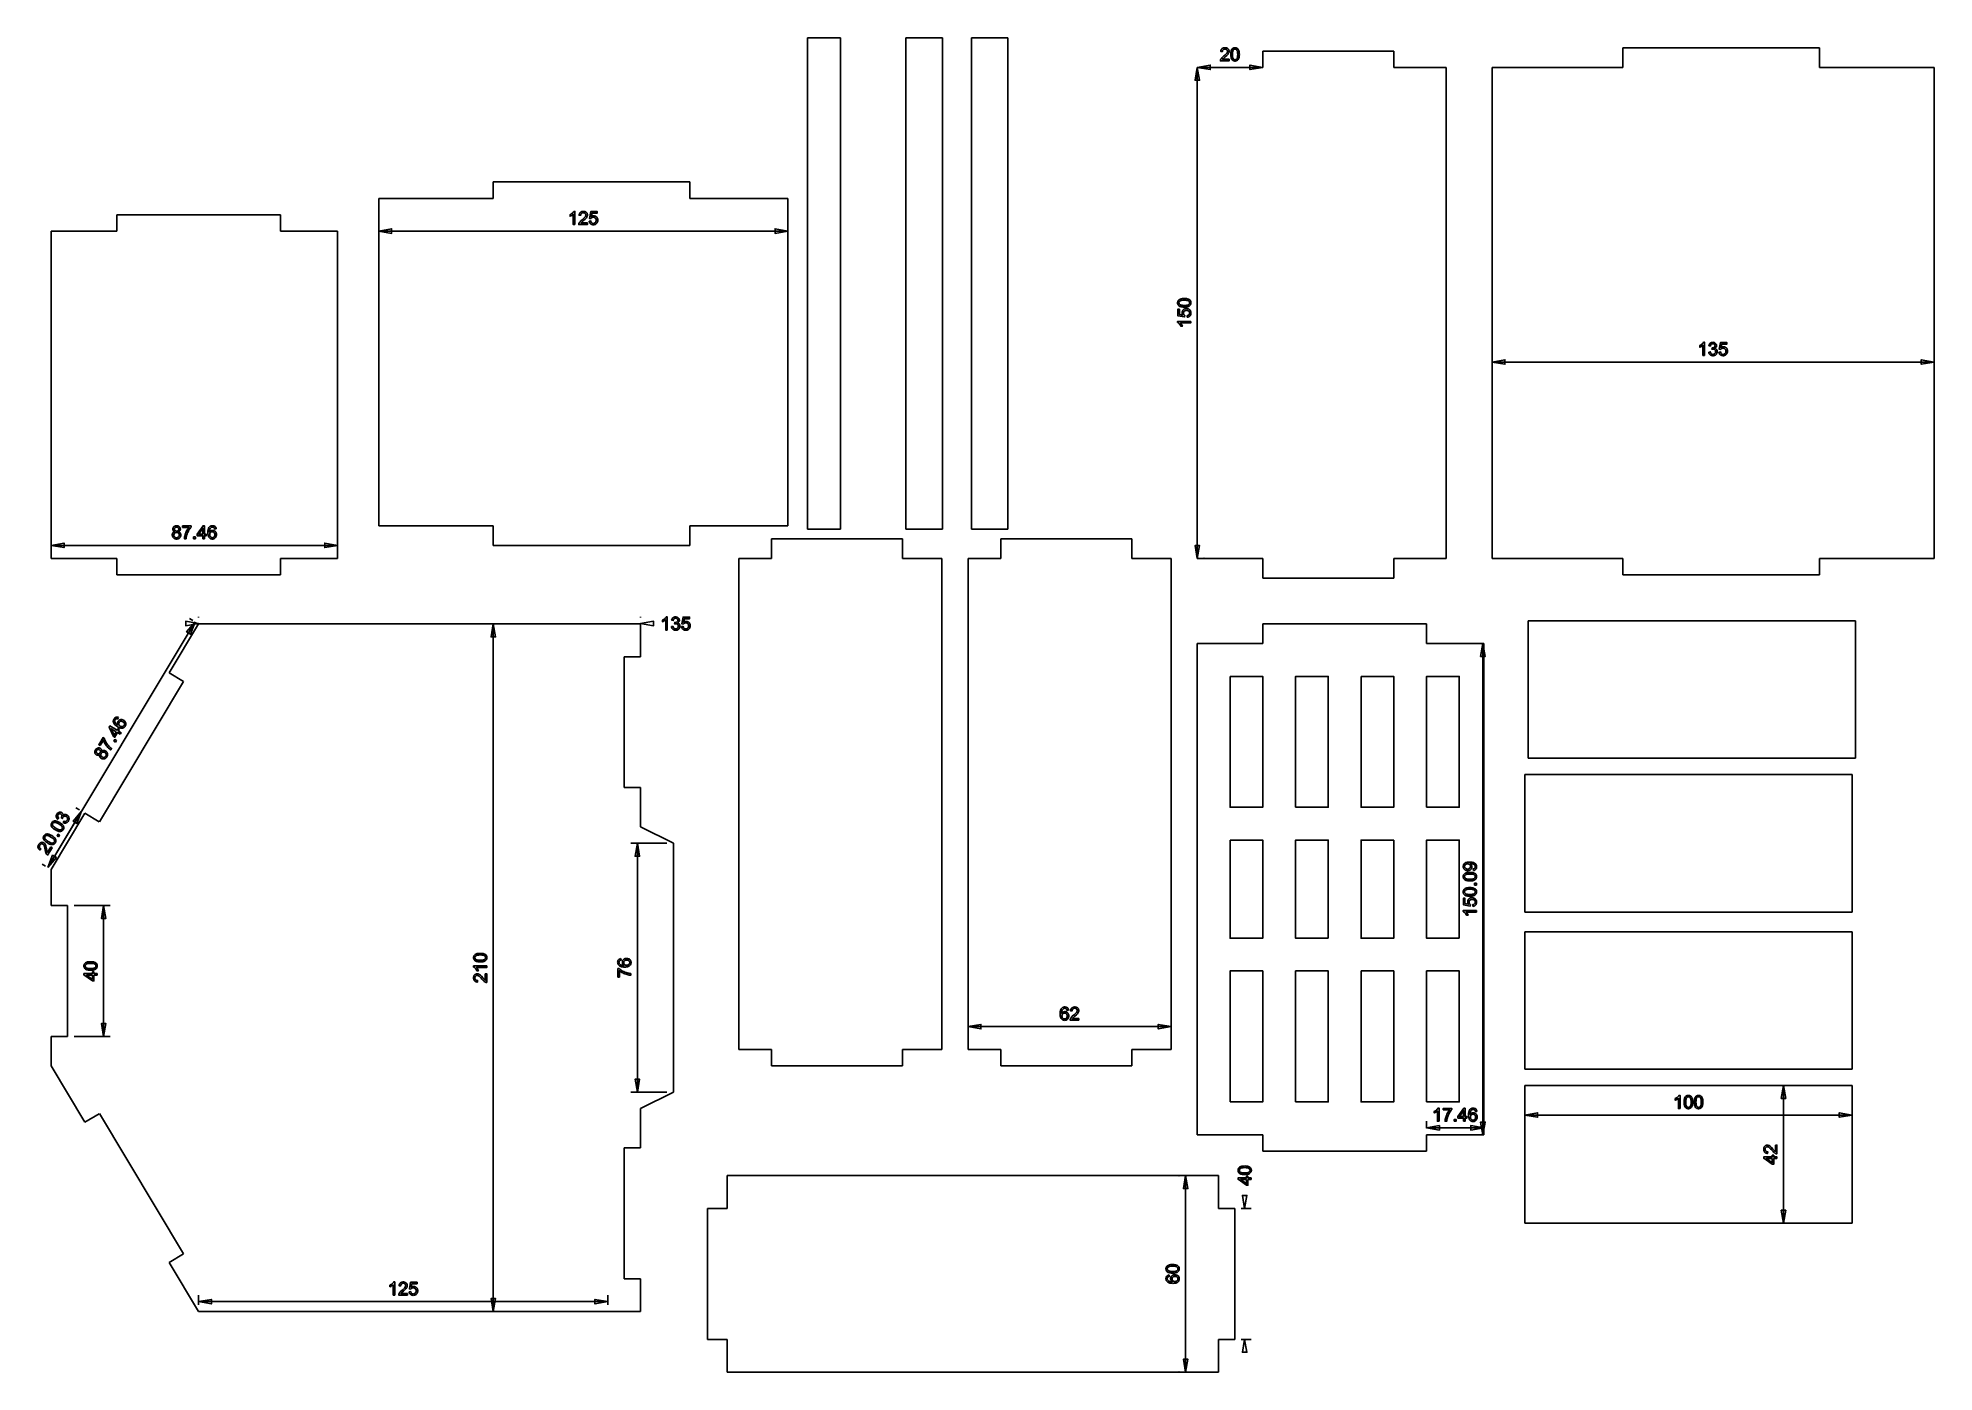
# Model space of a CAD drawing. Extents: x 6 to 585, y 11 to 419.
import ezdxf

# ---------------------------------------------------------------- set-up
doc = ezdxf.new("R2010")
doc.units = 0
doc.header["$LTSCALE"] = 10
doc.layers.add('Layer_1', color=7, linetype='CONTINUOUS')

msp = doc.modelspace()

# ---------------------------------------------------------------- linework, layer by layer
at = {"layer": 'Layer_1', "color": 7, "linetype": 'CONTINUOUS'}
for p, q in [((241, 419), (241, 269)), ((251, 419), (241, 419)), ((251, 269), (251, 419)), ((271, 419), (271, 269)), ((282.18, 419), (271, 419)), ((282.18, 269), (282.18, 419)), ((291, 419), (291, 269)), ((302.18, 419), (291, 419)), ((302.18, 269), (302.18, 419)), ((380, 410), (380, 415)), ((380, 415), (420, 415)), ((420, 415), (420, 410)), ((490, 410), (490, 416)), ((490, 416), (550, 416)), ((550, 410), (550, 416)), ((360, 410), (380, 410)), ((360, 410), (360, 260)), ((360, 410), (360, 260)), ((360, 410), (380, 410)), ((420, 410), (436, 410)), ((436, 260), (436, 410)), ((450, 410), (490, 410)), ((450, 410), (450, 260)), ((550, 410), (585, 410)), ((585, 260), (585, 410)), ((145, 370), (145, 375)), ((145, 375), (205, 375)), ((205, 375), (205, 370)), ((30, 360), (30, 365)), ((30, 365), (80, 365)), ((80, 365), (80, 360)), ((110, 370), (110, 270)), ((145, 370), (110, 370)), ((235, 370), (205, 370)), ((235, 270), (235, 370)), ((10, 360), (10, 260)), ((30, 360), (10, 360)), ((97.46, 360), (80, 360)), ((97.46, 260), (97.46, 360)), ((110, 360), (235, 360)), ((450, 320), (585, 320)), ((110, 270), (145, 270)), ((145, 270), (145, 265)), ((205, 270), (235, 270)), ((205, 265), (205, 270)), ((241, 269), (251, 269)), ((271, 269), (282.18, 269)), ((291, 269), (302.18, 269)), ((10, 262), (10, 266)), ((10, 264), (97.46, 264)), ((97.46, 266), (97.46, 262)), ((145, 265), (145, 264)), ((145, 264), (205, 264)), ((205, 265), (205, 264)), ((230, 260), (230, 266)), ((230, 266), (270, 266)), ((270, 260), (270, 266)), ((300, 260), (300, 266)), ((300, 266), (340, 266)), ((340, 266), (340, 260)), ((10, 260), (30, 260)), ((30, 260), (30, 255)), ((30, 255), (80, 255)), ((80, 260), (97.46, 260)), ((80, 260), (80, 255)), ((220, 260), (230, 260)), ((220, 260), (220, 110)), ((270, 260), (282, 260)), ((282, 110), (282, 260)), ((290, 260), (300, 260)), ((290, 260), (290, 110)), ((340, 260), (352, 260)), ((352, 110), (352, 260)), ((380, 260), (360, 260)), ((380, 260), (380, 254)), ((436, 260), (420, 260)), ((420, 254), (420, 260)), ((490, 260), (450, 260)), ((490, 260), (490, 255)), ((490, 255), (550, 255)), ((585, 260), (550, 260)), ((550, 255), (550, 260)), ((380, 254), (420, 254)), ((53.97, 240.62), (8.97, 165.62)), ((55, 240), (46.02, 225.03)), ((53.29, 241.03), (52.25, 241.65)), ((55, 240.13), (54.94, 240.13)), ((55, 242), (55, 242.13)), ((55, 240), (190, 240)), ((143, 240), (152, 240)), ((145, 30), (145, 240)), ((190, 242.13), (190, 242)), ((190, 240.13), (190.06, 240.13)), ((190, 240), (190, 230)), ((380, 234), (380, 240)), ((380, 240), (430, 240)), ((430, 240), (430, 234)), ((461, 241), (561, 241)), ((461, 241), (461, 199)), ((561, 199), (561, 241)), ((360, 234), (360, 84)), ((380, 234), (360, 234)), ((447.46, 234), (430, 234)), ((445.22, 234), (445.46, 234)), ((447.22, 83.91), (447.22, 234)), ((447.46, 84), (447.46, 234)), ((185, 190), (185, 230)), ((185, 230), (190, 230)), ((24.71, 179.57), (50.43, 222.44)), ((46.02, 225.03), (50.43, 222.44)), ((561, 199), (461, 199)), ((460, 194), (560, 194)), ((460, 194), (460, 152)), ((560, 152), (560, 194)), ((190, 190), (185, 190)), ((190, 190), (190, 178)), ((19.27, 182.79), (8.97, 165.62)), ((20.3, 182.17), (10, 165)), ((18.59, 183.2), (17.56, 183.82)), ((20.3, 182.17), (24.59, 179.6)), ((20.3, 182.17), (24.59, 179.6)), ((200, 173), (190, 178)), ((198, 173), (187, 173)), ((189, 173), (189, 97)), ((200, 173), (200, 97)), ((7.25, 166.65), (8.29, 166.03)), ((7.25, 166.65), (8.29, 166.03)), ((10, 165), (10, 154)), ((15, 154), (10, 154)), ((15, 154), (15, 114)), ((28, 154), (17, 154)), ((26, 114), (26, 154)), ((560, 152), (460, 152)), ((460, 146), (560, 146)), ((460, 146), (460, 104)), ((560, 104), (560, 146)), ((290, 112), (290, 119)), ((290, 117), (352, 117)), ((352, 119), (352, 112)), ((10, 114), (10, 105)), ((15, 114), (10, 114)), ((17, 114), (28, 114)), ((20.3, 87.83), (10, 105)), ((230, 110), (220, 110)), ((230, 110), (230, 105)), ((230, 105), (270, 105)), ((282, 110), (270, 110)), ((270, 105), (270, 110)), ((300, 110), (290, 110)), ((300, 110), (300, 105)), ((300, 105), (340, 105)), ((352, 110), (340, 110)), ((340, 105), (340, 110)), ((560, 104), (460, 104)), ((460, 99), (560, 99)), ((460, 99), (460, 57)), ((542, 99), (537, 99)), ((539, 99), (539, 57)), ((560, 57), (560, 99)), ((187, 97), (198, 97)), ((200, 97), (190, 92)), ((20.3, 87.83), (24.59, 90.4)), ((24.71, 90.43), (50.4, 47.6)), ((190, 92), (190, 80)), ((430, 88.1), (430, 86)), ((447.46, 86), (447.46, 88.1)), ((460, 89), (460, 92)), ((460, 90), (560, 90)), ((560, 92), (560, 89)), ((360, 84), (380, 84)), ((380, 84), (380, 79)), ((447.46, 86.1), (430, 86.1)), ((430, 84), (447.46, 84)), ((430, 84), (430, 79)), ((445.46, 83.91), (445.22, 83.91)), ((190, 80), (185, 80)), ((185, 80), (185, 40)), ((380, 79), (430, 79)), ((216.44, 71.49), (216.44, 61.49)), ((366.44, 71.49), (216.44, 71.49)), ((356.44, 11.49), (356.44, 71.49)), ((366.44, 71.49), (366.44, 61.49)), ((210.44, 21.49), (210.44, 61.49)), ((210.44, 61.49), (216.44, 61.49)), ((371.44, 61.49), (366.44, 61.49)), ((371.44, 21.49), (371.44, 61.49)), ((376.44, 61.49), (373.44, 61.49)), ((374.44, 61.49), (374.44, 62.49)), ((560, 57), (460, 57)), ((537, 57), (542, 57)), ((46.02, 44.97), (50.4, 47.6)), ((55, 30), (46.02, 44.97)), ((55, 32), (55, 35)), ((180, 35), (180, 32)), ((185, 40), (190, 40)), ((190, 40), (190, 30)), ((55, 33), (180, 33)), ((55, 30), (180, 30)), ((152, 30), (143, 30)), ((180, 30), (190, 30)), ((216.44, 21.49), (210.44, 21.49)), ((216.44, 21.49), (216.44, 11.49)), ((366.44, 21.49), (371.44, 21.49)), ((366.44, 21.49), (366.44, 11.49)), ((373.44, 21.49), (376.44, 21.49)), ((374.44, 21.49), (374.44, 20.49)), ((216.44, 11.49), (366.44, 11.49))]:
    msp.add_line(p, q, dxfattribs=at)
at = {"layer": 'Layer_1', "color": 7, "linetype": 'CONTINUOUS', "flags": 128}
for points in [[(369.71, 412.47), (369.71, 412), (367.06, 412), (367.07, 412.17), (367.12, 412.34), (367.18, 412.48), (367.25, 412.61), (367.34, 412.74), (367.44, 412.87), (367.57, 413.01), (367.71, 413.16), (368.08, 413.48), (368.38, 413.73), (368.63, 413.96), (368.82, 414.16), (368.97, 414.33), (369.07, 414.48), (369.14, 414.63), (369.18, 414.78), (369.2, 414.92), (369.18, 415.06), (369.14, 415.19), (369.08, 415.3), (368.99, 415.41), (368.87, 415.5), (368.75, 415.56), (368.6, 415.6), (368.44, 415.61), (368.27, 415.6), (368.12, 415.56), (367.99, 415.49), (367.87, 415.4), (367.78, 415.28), (367.71, 415.14), (367.67, 414.99), (367.66, 414.81), (367.15, 414.86), (367.17, 415), (367.2, 415.13), (367.23, 415.25), (367.28, 415.36), (367.33, 415.46), (367.39, 415.56), (367.46, 415.64), (367.54, 415.72), (367.63, 415.79), (367.73, 415.85), (367.83, 415.9), (367.94, 415.94), (368.06, 415.97), (368.18, 416), (368.45, 416.02), (368.59, 416.01), (368.73, 416), (368.85, 415.97), (368.97, 415.94), (369.08, 415.89), (369.18, 415.84), (369.28, 415.77), (369.36, 415.7), (369.44, 415.61), (369.51, 415.53), (369.57, 415.44), (369.62, 415.34), (369.65, 415.24), (369.68, 415.13), (369.69, 415.02), (369.7, 414.91), (369.69, 414.79), (369.68, 414.67), (369.64, 414.55), (369.6, 414.43), (369.54, 414.32), (369.47, 414.2), (369.38, 414.07), (369.28, 413.95), (368.97, 413.64), (368.52, 413.24), (368.16, 412.93), (367.95, 412.74), (367.84, 412.61), (367.74, 412.47), (369.71, 412.47)], [(370.23, 413.97), (370.24, 414.31), (370.27, 414.61), (370.31, 414.88), (370.38, 415.11), (370.46, 415.32), (370.56, 415.5), (370.68, 415.65), (370.81, 415.78), (370.96, 415.88), (371.14, 415.96), (371.33, 416), (371.54, 416.02), (371.69, 416.01), (371.84, 415.98), (371.97, 415.94), (372.1, 415.89), (372.22, 415.81), (372.32, 415.73), (372.42, 415.63), (372.5, 415.51), (372.58, 415.38), (372.64, 415.24), (372.7, 415.09), (372.75, 414.92), (372.79, 414.73), (372.82, 414.51), (372.83, 414.25), (372.84, 413.97), (372.83, 413.64), (372.8, 413.34), (372.76, 413.07), (372.7, 412.84), (372.61, 412.63), (372.52, 412.45), (372.4, 412.3), (372.26, 412.17), (372.11, 412.06), (371.94, 411.99), (371.75, 411.95), (371.54, 411.93), (371.4, 411.94), (371.26, 411.96), (371.14, 411.99), (371.02, 412.04), (370.91, 412.09), (370.81, 412.17), (370.71, 412.25), (370.63, 412.35), (370.53, 412.48), (370.45, 412.64), (370.39, 412.81), (370.33, 413), (370.29, 413.22), (370.26, 413.45), (370.24, 413.7), (370.23, 413.97)], [(370.74, 413.97), (370.75, 413.52), (370.79, 413.15), (370.83, 413), (370.87, 412.87), (370.91, 412.75), (370.97, 412.66), (371.09, 412.52), (371.16, 412.46), (371.22, 412.42), (371.3, 412.38), (371.37, 412.36), (371.45, 412.34), (371.54, 412.34), (371.62, 412.34), (371.7, 412.36), (371.77, 412.38), (371.85, 412.42), (371.92, 412.46), (371.98, 412.52), (372.11, 412.66), (372.16, 412.76), (372.21, 412.87), (372.25, 413), (372.28, 413.15), (372.32, 413.52), (372.34, 413.97), (372.32, 414.43), (372.28, 414.79), (372.25, 414.95), (372.21, 415.08), (372.16, 415.19), (372.11, 415.29), (371.98, 415.43), (371.92, 415.48), (371.85, 415.53), (371.77, 415.56), (371.7, 415.59), (371.61, 415.6), (371.53, 415.61), (371.37, 415.59), (371.23, 415.54), (371.1, 415.45), (370.99, 415.32), (370.93, 415.22), (370.88, 415.1), (370.84, 414.96), (370.8, 414.8), (370.77, 414.62), (370.75, 414.43), (370.74, 413.97)], [(360, 410), (360.69, 406.06), (359.31, 406.06), (360, 410)], [(360, 410), (363.94, 410.69), (363.94, 409.31), (360, 410)], [(380, 410), (376.06, 409.31), (376.06, 410.69), (380, 410)], [(169.92, 362), (169.43, 362), (169.43, 365.13), (169.22, 364.96), (168.96, 364.79), (168.69, 364.64), (168.45, 364.54), (168.45, 365.01), (168.65, 365.11), (168.83, 365.23), (169.01, 365.35), (169.17, 365.48), (169.31, 365.62), (169.43, 365.75), (169.53, 365.89), (169.6, 366.02), (169.92, 366.02), (169.92, 362)], [(173.76, 362.47), (173.76, 362), (171.12, 362), (171.13, 362.17), (171.17, 362.34), (171.23, 362.48), (171.3, 362.61), (171.39, 362.74), (171.5, 362.87), (171.62, 363.01), (171.77, 363.16), (172.14, 363.48), (172.44, 363.73), (172.68, 363.96), (172.88, 364.16), (173.02, 364.33), (173.12, 364.48), (173.19, 364.63), (173.23, 364.78), (173.25, 364.92), (173.24, 365.06), (173.2, 365.19), (173.13, 365.3), (173.04, 365.41), (172.93, 365.5), (172.8, 365.56), (172.66, 365.6), (172.5, 365.61), (172.33, 365.6), (172.18, 365.56), (172.04, 365.49), (171.93, 365.4), (171.84, 365.28), (171.77, 365.14), (171.73, 364.99), (171.71, 364.81), (171.21, 364.86), (171.23, 365), (171.25, 365.13), (171.29, 365.25), (171.33, 365.36), (171.38, 365.46), (171.45, 365.56), (171.52, 365.64), (171.6, 365.72), (171.69, 365.79), (171.78, 365.85), (171.88, 365.9), (171.99, 365.94), (172.11, 365.97), (172.24, 366), (172.51, 366.02), (172.65, 366.01), (172.78, 366), (172.9, 365.97), (173.02, 365.94), (173.13, 365.89), (173.24, 365.84), (173.33, 365.77), (173.42, 365.7), (173.5, 365.61), (173.56, 365.53), (173.62, 365.44), (173.67, 365.34), (173.71, 365.24), (173.73, 365.13), (173.75, 365.02), (173.75, 364.91), (173.75, 364.79), (173.73, 364.67), (173.7, 364.55), (173.66, 364.43), (173.6, 364.32), (173.52, 364.2), (173.44, 364.07), (173.33, 363.95), (173.03, 363.64), (172.57, 363.24), (172.21, 362.93), (172, 362.74), (171.89, 362.61), (171.8, 362.47), (173.76, 362.47)], [(174.29, 363.05), (174.8, 363.09), (174.84, 362.91), (174.9, 362.76), (174.97, 362.63), (175.07, 362.53), (175.18, 362.44), (175.3, 362.38), (175.43, 362.35), (175.57, 362.34), (175.74, 362.35), (175.9, 362.4), (176.04, 362.49), (176.17, 362.6), (176.28, 362.75), (176.36, 362.91), (176.4, 363.1), (176.42, 363.31), (176.4, 363.51), (176.36, 363.69), (176.28, 363.84), (176.18, 363.98), (176.05, 364.08), (175.91, 364.16), (175.74, 364.2), (175.56, 364.22), (175.45, 364.21), (175.34, 364.19), (175.23, 364.16), (175.13, 364.11), (175.04, 364.05), (174.96, 363.99), (174.89, 363.91), (174.83, 363.83), (174.37, 363.89), (174.76, 365.95), (176.75, 365.95), (176.75, 365.48), (175.15, 365.48), (174.94, 364.4), (175.12, 364.51), (175.31, 364.59), (175.5, 364.64), (175.69, 364.65), (175.82, 364.65), (175.95, 364.63), (176.06, 364.6), (176.18, 364.56), (176.28, 364.51), (176.39, 364.45), (176.49, 364.37), (176.58, 364.29), (176.66, 364.2), (176.74, 364.09), (176.8, 363.99), (176.85, 363.87), (176.89, 363.75), (176.92, 363.63), (176.93, 363.5), (176.94, 363.36), (176.93, 363.22), (176.92, 363.09), (176.89, 362.97), (176.86, 362.85), (176.81, 362.73), (176.76, 362.62), (176.7, 362.52), (176.62, 362.42), (176.52, 362.3), (176.41, 362.2), (176.29, 362.12), (176.17, 362.05), (176.03, 362), (175.89, 361.96), (175.73, 361.94), (175.57, 361.93), (175.31, 361.95), (175.19, 361.97), (175.08, 362.01), (174.97, 362.05), (174.87, 362.1), (174.77, 362.17), (174.68, 362.24), (174.6, 362.32), (174.53, 362.4), (174.46, 362.49), (174.41, 362.59), (174.36, 362.7), (174.33, 362.81), (174.3, 362.92), (174.29, 363.05)], [(110, 360), (113.94, 360.69), (113.94, 359.31), (110, 360)], [(235, 360), (231.06, 359.31), (231.06, 360.69), (235, 360)], [(356.03, 336.79), (355.69, 336.79), (355.39, 336.82), (355.12, 336.87), (354.89, 336.93), (354.68, 337.01), (354.5, 337.11), (354.35, 337.23), (354.22, 337.37), (354.12, 337.52), (354.04, 337.69), (354, 337.88), (353.98, 338.09), (353.99, 338.25), (354.02, 338.39), (354.06, 338.53), (354.11, 338.65), (354.19, 338.77), (354.27, 338.88), (354.37, 338.97), (354.49, 339.06), (354.62, 339.13), (354.76, 339.2), (354.91, 339.25), (355.08, 339.3), (355.27, 339.34), (355.49, 339.37), (355.75, 339.39), (356.03, 339.39), (356.36, 339.39), (356.66, 339.36), (356.93, 339.31), (357.16, 339.25), (357.37, 339.17), (357.55, 339.07), (357.7, 338.95), (357.83, 338.82), (357.94, 338.66), (358.01, 338.49), (358.05, 338.3), (358.07, 338.09), (358.06, 337.95), (358.04, 337.82), (358.01, 337.69), (357.96, 337.57), (357.91, 337.46), (357.83, 337.36), (357.75, 337.27), (357.65, 337.18), (357.52, 337.09), (357.36, 337.01), (357.19, 336.94), (357, 336.88), (356.78, 336.84), (356.55, 336.81), (356.3, 336.79), (356.03, 336.79)], [(356.95, 333.68), (356.91, 334.19), (357.09, 334.23), (357.24, 334.29), (357.37, 334.36), (357.47, 334.46), (357.56, 334.57), (357.62, 334.69), (357.65, 334.82), (357.66, 334.96), (357.65, 335.13), (357.6, 335.29), (357.51, 335.43), (357.4, 335.56), (357.25, 335.67), (357.09, 335.75), (356.9, 335.79), (356.69, 335.81), (356.49, 335.79), (356.31, 335.75), (356.16, 335.68), (356.02, 335.57), (355.92, 335.45), (355.84, 335.3), (355.8, 335.14), (355.78, 334.95), (355.79, 334.84), (355.81, 334.73), (355.84, 334.63), (355.89, 334.53), (355.95, 334.44), (356.01, 334.36), (356.09, 334.29), (356.17, 334.23), (356.11, 333.77), (354.05, 334.15), (354.05, 336.14), (354.52, 336.14), (354.52, 334.55), (355.6, 334.33), (355.49, 334.51), (355.41, 334.7), (355.36, 334.89), (355.35, 335.09), (355.35, 335.21), (355.37, 335.34), (355.4, 335.46), (355.44, 335.57), (355.49, 335.68), (355.55, 335.78), (355.63, 335.88), (355.71, 335.97), (355.8, 336.05), (355.91, 336.13), (356.01, 336.19), (356.13, 336.24), (356.25, 336.28), (356.37, 336.31), (356.5, 336.32), (356.64, 336.33), (356.78, 336.33), (356.91, 336.31), (357.03, 336.29), (357.15, 336.25), (357.27, 336.21), (357.38, 336.15), (357.48, 336.09), (357.58, 336.01), (357.7, 335.91), (357.8, 335.8), (357.88, 335.69), (357.95, 335.56), (358, 335.42), (358.04, 335.28), (358.06, 335.13), (358.07, 334.96), (358.05, 334.7), (358.03, 334.58), (357.99, 334.47), (357.95, 334.36), (357.9, 334.26), (357.83, 334.16), (357.76, 334.07), (357.68, 333.99), (357.6, 333.92), (357.51, 333.86), (357.41, 333.8), (357.3, 333.76), (357.19, 333.72), (357.08, 333.69), (356.95, 333.68)], [(356.03, 337.29), (356.48, 337.3), (356.85, 337.35), (357, 337.38), (357.13, 337.42), (357.25, 337.47), (357.34, 337.52), (357.48, 337.64), (357.54, 337.71), (357.58, 337.78), (357.62, 337.85), (357.64, 337.93), (357.66, 338.01), (357.66, 338.09), (357.66, 338.17), (357.64, 338.25), (357.62, 338.33), (357.58, 338.4), (357.54, 338.47), (357.48, 338.54), (357.34, 338.66), (357.24, 338.71), (357.13, 338.76), (357, 338.8), (356.85, 338.83), (356.48, 338.88), (356.03, 338.89), (355.57, 338.88), (355.21, 338.83), (355.05, 338.8), (354.92, 338.76), (354.81, 338.71), (354.71, 338.66), (354.57, 338.54), (354.52, 338.47), (354.47, 338.4), (354.44, 338.33), (354.41, 338.25), (354.4, 338.17), (354.39, 338.08), (354.41, 337.92), (354.46, 337.78), (354.55, 337.65), (354.68, 337.54), (354.78, 337.48), (354.9, 337.43), (355.04, 337.39), (355.2, 337.35), (355.38, 337.33), (355.57, 337.31), (356.03, 337.29)], [(358, 332.42), (358, 331.93), (354.87, 331.93), (355.04, 331.72), (355.21, 331.46), (355.36, 331.19), (355.46, 330.95), (354.99, 330.95), (354.89, 331.15), (354.77, 331.33), (354.65, 331.51), (354.52, 331.67), (354.38, 331.81), (354.25, 331.93), (354.11, 332.03), (353.98, 332.1), (353.98, 332.42), (358, 332.42)], [(514.92, 322), (514.43, 322), (514.43, 325.13), (514.22, 324.96), (513.96, 324.79), (513.69, 324.64), (513.45, 324.54), (513.45, 325.01), (513.65, 325.11), (513.83, 325.23), (514.01, 325.35), (514.17, 325.48), (514.31, 325.62), (514.43, 325.75), (514.53, 325.89), (514.6, 326.02), (514.92, 326.02), (514.92, 322)], [(516.18, 323.06), (516.67, 323.12), (516.72, 322.93), (516.79, 322.76), (516.87, 322.63), (516.96, 322.52), (517.07, 322.44), (517.19, 322.38), (517.31, 322.35), (517.45, 322.34), (517.62, 322.35), (517.77, 322.4), (517.91, 322.47), (518.04, 322.58), (518.14, 322.7), (518.22, 322.84), (518.26, 323), (518.28, 323.17), (518.27, 323.33), (518.22, 323.48), (518.15, 323.61), (518.06, 323.73), (517.94, 323.82), (517.81, 323.89), (517.66, 323.93), (517.5, 323.95), (517.34, 323.93), (517.15, 323.89), (517.2, 324.32), (517.28, 324.32), (517.44, 324.33), (517.58, 324.36), (517.72, 324.41), (517.85, 324.48), (517.96, 324.58), (518.04, 324.69), (518.08, 324.83), (518.1, 324.99), (518.09, 325.12), (518.05, 325.23), (518, 325.34), (517.92, 325.44), (517.82, 325.51), (517.71, 325.57), (517.58, 325.6), (517.44, 325.61), (517.31, 325.6), (517.18, 325.57), (517.07, 325.51), (516.97, 325.43), (516.88, 325.33), (516.81, 325.21), (516.76, 325.06), (516.72, 324.89), (516.23, 324.98), (516.29, 325.21), (516.38, 325.42), (516.49, 325.6), (516.64, 325.74), (516.81, 325.86), (517, 325.95), (517.21, 326), (517.43, 326.02), (517.59, 326.01), (517.75, 325.98), (517.9, 325.94), (518.04, 325.88), (518.17, 325.8), (518.28, 325.71), (518.38, 325.61), (518.46, 325.49), (518.52, 325.37), (518.57, 325.24), (518.59, 325.11), (518.6, 324.98), (518.59, 324.85), (518.57, 324.73), (518.53, 324.61), (518.46, 324.5), (518.39, 324.4), (518.29, 324.31), (518.18, 324.23), (518.05, 324.17), (518.22, 324.11), (518.37, 324.04), (518.5, 323.94), (518.6, 323.83), (518.69, 323.69), (518.75, 323.54), (518.79, 323.37), (518.8, 323.18), (518.79, 323.05), (518.78, 322.93), (518.75, 322.81), (518.7, 322.7), (518.65, 322.59), (518.59, 322.49), (518.51, 322.39), (518.42, 322.29), (518.32, 322.21), (518.21, 322.13), (518.1, 322.07), (517.99, 322.02), (517.86, 321.98), (517.73, 321.95), (517.6, 321.93), (517.45, 321.93), (517.32, 321.93), (517.2, 321.95), (517.08, 321.97), (516.97, 322.01), (516.86, 322.05), (516.76, 322.11), (516.67, 322.17), (516.58, 322.24), (516.5, 322.32), (516.42, 322.41), (516.36, 322.5), (516.3, 322.6), (516.26, 322.71), (516.22, 322.82), (516.2, 322.93), (516.18, 323.06)], [(519.29, 323.05), (519.8, 323.09), (519.84, 322.91), (519.9, 322.76), (519.97, 322.63), (520.07, 322.53), (520.18, 322.44), (520.3, 322.38), (520.43, 322.35), (520.57, 322.34), (520.74, 322.35), (520.9, 322.4), (521.04, 322.49), (521.17, 322.6), (521.28, 322.75), (521.36, 322.91), (521.4, 323.1), (521.42, 323.31), (521.4, 323.51), (521.36, 323.69), (521.28, 323.84), (521.18, 323.98), (521.05, 324.08), (520.91, 324.16), (520.74, 324.2), (520.56, 324.22), (520.45, 324.21), (520.34, 324.19), (520.23, 324.16), (520.13, 324.11), (520.04, 324.05), (519.96, 323.99), (519.89, 323.91), (519.83, 323.83), (519.37, 323.89), (519.76, 325.95), (521.75, 325.95), (521.75, 325.48), (520.15, 325.48), (519.94, 324.4), (520.12, 324.51), (520.31, 324.59), (520.5, 324.64), (520.69, 324.65), (520.82, 324.65), (520.95, 324.63), (521.06, 324.6), (521.18, 324.56), (521.28, 324.51), (521.39, 324.45), (521.49, 324.37), (521.58, 324.29), (521.66, 324.2), (521.74, 324.09), (521.8, 323.99), (521.85, 323.87), (521.89, 323.75), (521.92, 323.63), (521.93, 323.5), (521.94, 323.36), (521.93, 323.22), (521.92, 323.09), (521.89, 322.97), (521.86, 322.85), (521.81, 322.73), (521.76, 322.62), (521.7, 322.52), (521.62, 322.42), (521.52, 322.3), (521.41, 322.2), (521.29, 322.12), (521.17, 322.05), (521.03, 322), (520.89, 321.96), (520.73, 321.94), (520.57, 321.93), (520.31, 321.95), (520.19, 321.97), (520.08, 322.01), (519.97, 322.05), (519.87, 322.1), (519.77, 322.17), (519.68, 322.24), (519.6, 322.32), (519.53, 322.4), (519.46, 322.49), (519.41, 322.59), (519.36, 322.7), (519.33, 322.81), (519.3, 322.92), (519.29, 323.05)], [(450, 320), (453.94, 320.69), (453.94, 319.31), (450, 320)], [(585, 320), (581.06, 319.31), (581.06, 320.69), (585, 320)], [(47.73, 268.17), (47.58, 268.23), (47.46, 268.3), (47.36, 268.39), (47.27, 268.49), (47.21, 268.6), (47.16, 268.72), (47.13, 268.85), (47.13, 268.98), (47.13, 269.09), (47.15, 269.19), (47.17, 269.29), (47.2, 269.39), (47.25, 269.48), (47.3, 269.56), (47.37, 269.64), (47.44, 269.72), (47.52, 269.79), (47.61, 269.85), (47.7, 269.9), (47.81, 269.94), (47.91, 269.97), (48.03, 270), (48.27, 270.02), (48.52, 270), (48.64, 269.97), (48.75, 269.94), (48.85, 269.9), (48.95, 269.85), (49.03, 269.78), (49.12, 269.71), (49.19, 269.63), (49.26, 269.55), (49.31, 269.47), (49.36, 269.37), (49.39, 269.28), (49.42, 269.18), (49.43, 269.08), (49.44, 268.97), (49.43, 268.84), (49.4, 268.71), (49.35, 268.59), (49.29, 268.49), (49.21, 268.39), (49.11, 268.3), (48.99, 268.23), (48.85, 268.17), (49.02, 268.1), (49.17, 268.01), (49.3, 267.91), (49.41, 267.78), (49.49, 267.64), (49.55, 267.49), (49.59, 267.32), (49.6, 267.14), (49.59, 267.02), (49.58, 266.9), (49.55, 266.78), (49.51, 266.67), (49.46, 266.57), (49.4, 266.47), (49.32, 266.37), (49.24, 266.28), (49.14, 266.2), (49.04, 266.13), (48.93, 266.07), (48.82, 266.02), (48.69, 265.98), (48.56, 265.95), (48.43, 265.94), (48.28, 265.93), (48.14, 265.94), (48, 265.95), (47.87, 265.98), (47.75, 266.02), (47.63, 266.07), (47.52, 266.13), (47.42, 266.2), (47.33, 266.28), (47.24, 266.37), (47.17, 266.47), (47.11, 266.57), (47.06, 266.68), (47.02, 266.79), (46.99, 266.91), (46.97, 267.03), (46.96, 267.16), (46.98, 267.34), (47.01, 267.52), (47.08, 267.67), (47.16, 267.81), (47.27, 267.93), (47.4, 268.03), (47.55, 268.11), (47.73, 268.17)], [(47.47, 267.15), (47.48, 267.05), (47.49, 266.95), (47.53, 266.85), (47.57, 266.75), (47.62, 266.65), (47.69, 266.57), (47.77, 266.5), (47.87, 266.44), (47.97, 266.4), (48.07, 266.36), (48.18, 266.34), (48.29, 266.34), (48.46, 266.35), (48.61, 266.39), (48.75, 266.46), (48.87, 266.56), (48.97, 266.68), (49.04, 266.82), (49.08, 266.97), (49.1, 267.14), (49.08, 267.31), (49.04, 267.46), (48.97, 267.6), (48.86, 267.72), (48.74, 267.83), (48.6, 267.9), (48.44, 267.94), (48.27, 267.96), (48.11, 267.94), (47.95, 267.9), (47.82, 267.83), (47.7, 267.73), (47.6, 267.61), (47.53, 267.47), (47.48, 267.32), (47.47, 267.15)], [(47.63, 269), (47.64, 268.87), (47.67, 268.74), (47.73, 268.63), (47.81, 268.54), (47.91, 268.46), (48.02, 268.4), (48.15, 268.37), (48.29, 268.36), (48.42, 268.37), (48.54, 268.4), (48.65, 268.46), (48.75, 268.54), (48.83, 268.63), (48.89, 268.73), (48.92, 268.85), (48.93, 268.97), (48.92, 269.1), (48.89, 269.22), (48.83, 269.33), (48.75, 269.43), (48.65, 269.51), (48.54, 269.57), (48.41, 269.6), (48.28, 269.61), (48.15, 269.6), (48.02, 269.57), (47.91, 269.51), (47.81, 269.43), (47.73, 269.34), (47.67, 269.23), (47.64, 269.12), (47.63, 269)], [(50.11, 269.48), (50.11, 269.95), (52.7, 269.95), (52.7, 269.57), (52.51, 269.35), (52.32, 269.09), (52.13, 268.81), (51.94, 268.49), (51.77, 268.15), (51.61, 267.8), (51.48, 267.45), (51.36, 267.1), (51.3, 266.84), (51.24, 266.57), (51.2, 266.29), (51.17, 266), (50.67, 266), (50.68, 266.25), (50.72, 266.52), (50.78, 266.82), (50.86, 267.14), (50.95, 267.47), (51.07, 267.8), (51.21, 268.12), (51.36, 268.43), (51.53, 268.73), (51.71, 269), (51.89, 269.25), (52.07, 269.48), (50.11, 269.48)], [(53.46, 266), (53.46, 266.56), (54.02, 266.56), (54.02, 266), (53.46, 266)], [(56.31, 266), (56.31, 266.96), (54.58, 266.96), (54.58, 267.41), (56.4, 270), (56.8, 270), (56.8, 267.41), (57.34, 267.41), (57.34, 266.96), (56.8, 266.96), (56.8, 266), (56.31, 266)], [(56.31, 267.41), (56.31, 269.21), (55.06, 267.41), (56.31, 267.41)], [(60.39, 269.02), (59.91, 268.98), (59.87, 269.12), (59.83, 269.23), (59.78, 269.33), (59.72, 269.4), (59.62, 269.49), (59.5, 269.56), (59.37, 269.6), (59.23, 269.61), (59.12, 269.6), (59.01, 269.58), (58.91, 269.54), (58.82, 269.48), (58.71, 269.39), (58.61, 269.27), (58.52, 269.14), (58.45, 268.99), (58.39, 268.81), (58.35, 268.59), (58.32, 268.35), (58.31, 268.06), (58.41, 268.19), (58.51, 268.3), (58.62, 268.39), (58.75, 268.46), (58.88, 268.52), (59.01, 268.56), (59.14, 268.59), (59.28, 268.59), (59.4, 268.59), (59.52, 268.57), (59.63, 268.54), (59.74, 268.5), (59.84, 268.45), (59.94, 268.39), (60.03, 268.32), (60.12, 268.23), (60.2, 268.14), (60.27, 268.04), (60.33, 267.93), (60.38, 267.82), (60.42, 267.7), (60.44, 267.57), (60.46, 267.44), (60.47, 267.3), (60.46, 267.11), (60.42, 266.94), (60.37, 266.76), (60.3, 266.6), (60.21, 266.45), (60.11, 266.31), (59.99, 266.2), (59.86, 266.1), (59.71, 266.03), (59.55, 265.97), (59.39, 265.94), (59.21, 265.93), (59.06, 265.94), (58.92, 265.96), (58.78, 266), (58.66, 266.04), (58.53, 266.11), (58.42, 266.19), (58.31, 266.28), (58.21, 266.38), (58.12, 266.51), (58.04, 266.65), (57.98, 266.8), (57.92, 266.98), (57.88, 267.18), (57.85, 267.39), (57.83, 267.62), (57.82, 267.87), (57.83, 268.15), (57.85, 268.41), (57.88, 268.65), (57.93, 268.87), (57.99, 269.07), (58.07, 269.26), (58.15, 269.42), (58.25, 269.56), (58.35, 269.67), (58.46, 269.76), (58.57, 269.84), (58.69, 269.9), (58.82, 269.95), (58.96, 269.99), (59.11, 270.01), (59.26, 270.02), (59.48, 270), (59.69, 269.95), (59.87, 269.87), (60.03, 269.75), (60.17, 269.61), (60.27, 269.44), (60.35, 269.24), (60.39, 269.02)], [(58.39, 267.3), (58.4, 267.17), (58.42, 267.05), (58.45, 266.93), (58.5, 266.81), (58.56, 266.7), (58.63, 266.61), (58.71, 266.52), (58.8, 266.46), (58.9, 266.4), (59, 266.37), (59.1, 266.34), (59.2, 266.34), (59.35, 266.35), (59.49, 266.4), (59.62, 266.48), (59.74, 266.59), (59.84, 266.72), (59.91, 266.88), (59.95, 267.06), (59.96, 267.27), (59.95, 267.47), (59.91, 267.64), (59.84, 267.79), (59.74, 267.92), (59.62, 268.03), (59.49, 268.1), (59.35, 268.15), (59.19, 268.16), (59.03, 268.15), (58.88, 268.1), (58.74, 268.03), (58.62, 267.92), (58.52, 267.79), (58.45, 267.65), (58.4, 267.48), (58.39, 267.3)], [(10, 264), (13.94, 264.69), (13.94, 263.31), (10, 264)], [(97.46, 264), (93.52, 263.31), (93.52, 264.69), (97.46, 264)], [(360, 260), (359.31, 263.94), (360.69, 263.94), (360, 260)], [(55, 240.13), (51.06, 239.44), (51.06, 240.83), (55, 240.13)], [(53.97, 240.62), (52.54, 236.88), (51.35, 237.6), (53.97, 240.62)], [(145, 240), (145.69, 236.06), (144.31, 236.06), (145, 240)], [(190, 240.13), (193.94, 240.83), (193.94, 239.44), (190, 240.13)], [(198.14, 238.13), (197.65, 238.13), (197.65, 241.26), (197.45, 241.09), (197.19, 240.92), (196.91, 240.78), (196.67, 240.67), (196.67, 241.15), (196.87, 241.25), (197.06, 241.36), (197.23, 241.48), (197.39, 241.61), (197.53, 241.75), (197.65, 241.89), (197.75, 242.02), (197.83, 242.15), (198.14, 242.15), (198.14, 238.13)], [(199.4, 239.19), (199.89, 239.25), (199.94, 239.06), (200.01, 238.9), (200.09, 238.76), (200.18, 238.65), (200.29, 238.57), (200.41, 238.51), (200.54, 238.48), (200.68, 238.47), (200.84, 238.48), (201, 238.53), (201.14, 238.6), (201.26, 238.71), (201.37, 238.84), (201.44, 238.98), (201.49, 239.13), (201.5, 239.3), (201.49, 239.47), (201.45, 239.61), (201.38, 239.74), (201.28, 239.86), (201.16, 239.96), (201.03, 240.03), (200.88, 240.07), (200.72, 240.08), (200.56, 240.07), (200.37, 240.03), (200.43, 240.46), (200.51, 240.45), (200.66, 240.46), (200.8, 240.49), (200.94, 240.54), (201.07, 240.62), (201.18, 240.71), (201.26, 240.82), (201.31, 240.96), (201.32, 241.12), (201.31, 241.25), (201.28, 241.37), (201.22, 241.47), (201.14, 241.57), (201.04, 241.65), (200.93, 241.7), (200.8, 241.73), (200.67, 241.75), (200.53, 241.73), (200.4, 241.7), (200.29, 241.64), (200.19, 241.57), (200.1, 241.46), (200.03, 241.34), (199.98, 241.19), (199.94, 241.03), (199.45, 241.11), (199.51, 241.35), (199.6, 241.55), (199.72, 241.73), (199.86, 241.88), (200.03, 242), (200.22, 242.08), (200.43, 242.13), (200.66, 242.15), (200.82, 242.14), (200.97, 242.11), (201.12, 242.07), (201.26, 242.01), (201.39, 241.93), (201.5, 241.84), (201.6, 241.74), (201.68, 241.63), (201.74, 241.5), (201.79, 241.38), (201.82, 241.24), (201.83, 241.11), (201.82, 240.98), (201.79, 240.86), (201.75, 240.75), (201.69, 240.64), (201.61, 240.54), (201.51, 240.45), (201.4, 240.37), (201.27, 240.3), (201.44, 240.25), (201.59, 240.17), (201.72, 240.08), (201.83, 239.96), (201.91, 239.82), (201.97, 239.67), (202.01, 239.5), (202.02, 239.31), (202.02, 239.19), (202, 239.06), (201.97, 238.94), (201.93, 238.83), (201.87, 238.72), (201.81, 238.62), (201.73, 238.52), (201.64, 238.43), (201.54, 238.34), (201.44, 238.27), (201.33, 238.2), (201.21, 238.15), (201.08, 238.11), (200.95, 238.08), (200.82, 238.07), (200.67, 238.06), (200.55, 238.07), (200.42, 238.08), (200.3, 238.11), (200.19, 238.14), (200.09, 238.18), (199.99, 238.24), (199.89, 238.3), (199.8, 238.38), (199.72, 238.46), (199.64, 238.54), (199.58, 238.64), (199.53, 238.74), (199.48, 238.84), (199.45, 238.95), (199.42, 239.07), (199.4, 239.19)], [(202.51, 239.18), (203.02, 239.22), (203.06, 239.05), (203.12, 238.89), (203.19, 238.76), (203.29, 238.66), (203.4, 238.58), (203.52, 238.52), (203.65, 238.48), (203.79, 238.47), (203.96, 238.49), (204.12, 238.54), (204.26, 238.62), (204.39, 238.74), (204.5, 238.88), (204.58, 239.05), (204.62, 239.24), (204.64, 239.45), (204.62, 239.64), (204.58, 239.82), (204.51, 239.98), (204.4, 240.11), (204.28, 240.21), (204.13, 240.29), (203.97, 240.34), (203.78, 240.35), (203.67, 240.34), (203.56, 240.32), (203.45, 240.29), (203.36, 240.24), (203.27, 240.19), (203.19, 240.12), (203.12, 240.05), (203.06, 239.96), (202.6, 240.02), (202.98, 242.08), (204.97, 242.08), (204.97, 241.61), (203.38, 241.61), (203.16, 240.53), (203.34, 240.64), (203.53, 240.72), (203.72, 240.77), (203.92, 240.79), (204.04, 240.78), (204.17, 240.76), (204.29, 240.73), (204.4, 240.69), (204.51, 240.64), (204.61, 240.58), (204.71, 240.51), (204.8, 240.42), (204.88, 240.33), (204.96, 240.23), (205.02, 240.12), (205.07, 240.01), (205.11, 239.89), (205.14, 239.76), (205.15, 239.63), (205.16, 239.49), (205.16, 239.36), (205.14, 239.23), (205.12, 239.1), (205.08, 238.98), (205.04, 238.87), (204.98, 238.76), (204.92, 238.65), (204.84, 238.55), (204.74, 238.44), (204.63, 238.34), (204.52, 238.25), (204.39, 238.19), (204.25, 238.13), (204.11, 238.1), (203.96, 238.07), (203.79, 238.06), (203.53, 238.08), (203.41, 238.11), (203.3, 238.14), (203.19, 238.18), (203.09, 238.24), (202.99, 238.3), (202.9, 238.37), (202.82, 238.45), (202.75, 238.54), (202.68, 238.63), (202.63, 238.73), (202.59, 238.83), (202.55, 238.94), (202.52, 239.06), (202.51, 239.18)], [(447.22, 234), (447.91, 230.06), (446.53, 230.06), (447.22, 234)], [(370, 224), (380, 224), (380, 184), (370, 184), (370, 224)], [(390, 184), (400, 184), (400, 224), (390, 224), (390, 184)], [(410, 224), (420, 224), (420, 184), (410, 184), (410, 224)], [(430, 184), (440, 184), (440, 224), (430, 224), (430, 184)], [(31.08, 206.36), (30.26, 206.85), (29.37, 205.37), (28.98, 205.6), (27.7, 208.5), (27.91, 208.84), (30.13, 207.51), (30.41, 207.97), (30.79, 207.74), (30.51, 207.28), (31.34, 206.78), (31.08, 206.36)], [(30.59, 211.42), (30.37, 210.98), (30.24, 211.02), (30.12, 211.04), (30.01, 211.04), (29.92, 211.03), (29.79, 210.99), (29.67, 210.93), (29.57, 210.84), (29.49, 210.72), (29.43, 210.62), (29.4, 210.52), (29.38, 210.41), (29.39, 210.3), (29.41, 210.16), (29.46, 210.02), (29.53, 209.87), (29.62, 209.73), (29.74, 209.59), (29.91, 209.44), (30.11, 209.29), (30.34, 209.14), (30.28, 209.28), (30.24, 209.43), (30.22, 209.57), (30.22, 209.72), (30.24, 209.86), (30.27, 209.99), (30.32, 210.12), (30.39, 210.25), (30.45, 210.35), (30.53, 210.44), (30.61, 210.52), (30.7, 210.59), (30.79, 210.65), (30.9, 210.7), (31.01, 210.74), (31.13, 210.78), (31.25, 210.8), (31.37, 210.81), (31.49, 210.8), (31.62, 210.78), (31.74, 210.76), (31.86, 210.71), (31.98, 210.66), (32.11, 210.59), (32.26, 210.49), (32.4, 210.37), (32.52, 210.24), (32.62, 210.09), (32.71, 209.94), (32.77, 209.78), (32.8, 209.62), (32.82, 209.45), (32.81, 209.29), (32.77, 209.13), (32.71, 208.97), (32.63, 208.81), (32.55, 208.69), (32.46, 208.58), (32.36, 208.48), (32.25, 208.39), (32.13, 208.32), (32.01, 208.26), (31.87, 208.22), (31.73, 208.19), (31.58, 208.17), (31.42, 208.18), (31.25, 208.2), (31.07, 208.25), (30.88, 208.31), (30.68, 208.39), (30.47, 208.5), (30.26, 208.62), (30.02, 208.77), (29.81, 208.92), (29.62, 209.07), (29.45, 209.23), (29.31, 209.38), (29.19, 209.54), (29.1, 209.7), (29.03, 209.86), (28.99, 210), (28.96, 210.13), (28.95, 210.27), (28.96, 210.41), (28.98, 210.55), (29.02, 210.68), (29.08, 210.82), (29.15, 210.96), (29.28, 211.14), (29.43, 211.29), (29.6, 211.4), (29.78, 211.48), (29.97, 211.52), (30.17, 211.53), (30.38, 211.49), (30.59, 211.42)], [(31.04, 208.81), (31.15, 208.75), (31.27, 208.7), (31.39, 208.67), (31.51, 208.65), (31.64, 208.65), (31.75, 208.66), (31.86, 208.69), (31.97, 208.73), (32.07, 208.79), (32.15, 208.85), (32.22, 208.93), (32.28, 209.01), (32.35, 209.15), (32.38, 209.3), (32.38, 209.45), (32.34, 209.6), (32.28, 209.76), (32.18, 209.9), (32.04, 210.03), (31.87, 210.15), (31.7, 210.23), (31.53, 210.29), (31.36, 210.31), (31.2, 210.29), (31.05, 210.24), (30.92, 210.17), (30.8, 210.07), (30.71, 209.94), (30.64, 209.79), (30.6, 209.64), (30.6, 209.49), (30.62, 209.33), (30.68, 209.18), (30.77, 209.04), (30.89, 208.92), (31.04, 208.81)], [(24.91, 202.83), (24.51, 203.08), (25.84, 205.3), (26.17, 205.1), (26.26, 204.82), (26.38, 204.53), (26.53, 204.22), (26.7, 203.89), (26.9, 203.57), (27.12, 203.26), (27.35, 202.96), (27.59, 202.68), (27.78, 202.49), (27.98, 202.31), (28.2, 202.13), (28.44, 201.96), (28.18, 201.52), (27.97, 201.66), (27.76, 201.84), (27.53, 202.04), (27.3, 202.27), (27.06, 202.52), (26.85, 202.79), (26.64, 203.07), (26.45, 203.37), (26.28, 203.67), (26.14, 203.96), (26.02, 204.24), (25.92, 204.51), (24.91, 202.83)], [(29.88, 207.09), (28.33, 208.01), (29.23, 206.01), (29.88, 207.09)], [(29.62, 203.92), (29.14, 204.2), (29.42, 204.68), (29.9, 204.4), (29.62, 203.92)], [(24.8, 200.12), (24.68, 200.02), (24.55, 199.96), (24.42, 199.91), (24.3, 199.89), (24.17, 199.89), (24.05, 199.91), (23.92, 199.96), (23.8, 200.02), (23.71, 200.08), (23.63, 200.14), (23.56, 200.22), (23.49, 200.29), (23.44, 200.38), (23.39, 200.47), (23.36, 200.56), (23.33, 200.67), (23.31, 200.77), (23.3, 200.88), (23.31, 200.99), (23.33, 201.1), (23.35, 201.2), (23.39, 201.31), (23.5, 201.54), (23.65, 201.74), (23.73, 201.83), (23.81, 201.9), (23.9, 201.97), (23.99, 202.02), (24.09, 202.07), (24.2, 202.1), (24.3, 202.13), (24.41, 202.14), (24.51, 202.14), (24.61, 202.13), (24.71, 202.12), (24.81, 202.09), (24.9, 202.05), (25, 201.99), (25.11, 201.92), (25.2, 201.83), (25.28, 201.73), (25.34, 201.62), (25.38, 201.5), (25.4, 201.37), (25.4, 201.23), (25.38, 201.08), (25.53, 201.19), (25.68, 201.27), (25.84, 201.33), (26, 201.36), (26.17, 201.36), (26.33, 201.33), (26.49, 201.28), (26.65, 201.19), (26.75, 201.13), (26.85, 201.05), (26.93, 200.96), (27.01, 200.87), (27.07, 200.78), (27.12, 200.67), (27.17, 200.56), (27.2, 200.44), (27.22, 200.32), (27.23, 200.19), (27.23, 200.07), (27.21, 199.94), (27.18, 199.82), (27.14, 199.69), (27.08, 199.57), (27.01, 199.44), (26.93, 199.32), (26.85, 199.21), (26.76, 199.11), (26.66, 199.03), (26.56, 198.95), (26.45, 198.89), (26.34, 198.84), (26.22, 198.8), (26.1, 198.78), (25.98, 198.76), (25.86, 198.76), (25.74, 198.77), (25.62, 198.8), (25.51, 198.83), (25.39, 198.88), (25.28, 198.94), (25.13, 199.05), (25, 199.17), (24.9, 199.3), (24.82, 199.45), (24.77, 199.6), (24.76, 199.77), (24.77, 199.94), (24.8, 200.12)], [(24.04, 200.46), (24.16, 200.4), (24.29, 200.37), (24.41, 200.36), (24.53, 200.38), (24.65, 200.42), (24.76, 200.49), (24.85, 200.58), (24.93, 200.69), (24.99, 200.81), (25.03, 200.94), (25.03, 201.06), (25.02, 201.18), (24.98, 201.3), (24.92, 201.4), (24.84, 201.49), (24.74, 201.56), (24.62, 201.62), (24.5, 201.65), (24.37, 201.66), (24.25, 201.64), (24.13, 201.59), (24.02, 201.53), (23.93, 201.44), (23.85, 201.33), (23.79, 201.21), (23.76, 201.09), (23.75, 200.97), (23.77, 200.84), (23.81, 200.72), (23.86, 200.62), (23.94, 200.53), (24.04, 200.46)], [(25.54, 199.37), (25.64, 199.32), (25.73, 199.29), (25.84, 199.26), (25.94, 199.25), (26.05, 199.25), (26.16, 199.27), (26.26, 199.3), (26.36, 199.35), (26.45, 199.41), (26.53, 199.48), (26.6, 199.56), (26.67, 199.65), (26.74, 199.81), (26.78, 199.96), (26.79, 200.11), (26.77, 200.27), (26.72, 200.42), (26.64, 200.55), (26.53, 200.66), (26.4, 200.76), (26.24, 200.84), (26.09, 200.88), (25.93, 200.89), (25.77, 200.86), (25.62, 200.81), (25.48, 200.72), (25.37, 200.61), (25.27, 200.47), (25.19, 200.32), (25.15, 200.17), (25.15, 200.02), (25.17, 199.86), (25.22, 199.72), (25.3, 199.58), (25.41, 199.47), (25.54, 199.37)], [(11.23, 177.11), (10.95, 177.29), (10.7, 177.47), (10.5, 177.65), (10.33, 177.83), (10.2, 178), (10.09, 178.18), (10.02, 178.36), (9.98, 178.54), (9.97, 178.73), (10, 178.91), (10.06, 179.1), (10.15, 179.28), (10.24, 179.41), (10.34, 179.53), (10.44, 179.62), (10.55, 179.7), (10.68, 179.76), (10.8, 179.81), (10.94, 179.84), (11.08, 179.85), (11.23, 179.85), (11.39, 179.83), (11.55, 179.8), (11.72, 179.76), (11.9, 179.69), (12.11, 179.61), (12.33, 179.49), (12.58, 179.35), (12.86, 179.17), (13.1, 178.99), (13.31, 178.82), (13.48, 178.64), (13.61, 178.47), (13.71, 178.29), (13.78, 178.11), (13.83, 177.93), (13.84, 177.74), (13.81, 177.56), (13.75, 177.37), (13.65, 177.18), (13.58, 177.06), (13.49, 176.96), (13.4, 176.87), (13.3, 176.79), (13.19, 176.73), (13.08, 176.68), (12.96, 176.64), (12.83, 176.62), (12.67, 176.61), (12.49, 176.62), (12.31, 176.65), (12.12, 176.7), (11.91, 176.77), (11.7, 176.86), (11.47, 176.98), (11.23, 177.11)], [(13.62, 179.31), (13.82, 179.76), (14.01, 179.71), (14.18, 179.68), (14.34, 179.67), (14.48, 179.7), (14.6, 179.75), (14.71, 179.82), (14.81, 179.92), (14.89, 180.03), (14.97, 180.18), (15.01, 180.34), (15.01, 180.49), (14.99, 180.66), (14.93, 180.81), (14.85, 180.95), (14.74, 181.07), (14.6, 181.17), (14.46, 181.24), (14.31, 181.28), (14.16, 181.29), (14.01, 181.26), (13.87, 181.21), (13.74, 181.13), (13.63, 181.03), (13.53, 180.9), (13.46, 180.75), (13.4, 180.57), (13.06, 180.84), (13.1, 180.9), (13.17, 181.04), (13.22, 181.18), (13.25, 181.32), (13.25, 181.47), (13.23, 181.61), (13.17, 181.74), (13.08, 181.85), (12.95, 181.95), (12.83, 182), (12.71, 182.04), (12.59, 182.04), (12.47, 182.02), (12.36, 181.98), (12.25, 181.91), (12.16, 181.82), (12.08, 181.71), (12.02, 181.58), (11.98, 181.46), (11.97, 181.33), (11.99, 181.21), (12.03, 181.08), (12.1, 180.95), (12.2, 180.83), (12.32, 180.72), (12, 180.34), (11.83, 180.51), (11.7, 180.69), (11.6, 180.88), (11.55, 181.09), (11.54, 181.29), (11.56, 181.5), (11.62, 181.7), (11.73, 181.91), (11.82, 182.04), (11.92, 182.16), (12.03, 182.26), (12.16, 182.35), (12.29, 182.42), (12.42, 182.47), (12.56, 182.5), (12.7, 182.51), (12.84, 182.51), (12.97, 182.48), (13.1, 182.44), (13.22, 182.37), (13.32, 182.3), (13.41, 182.22), (13.49, 182.12), (13.55, 182.01), (13.6, 181.89), (13.63, 181.77), (13.64, 181.63), (13.63, 181.48), (13.76, 181.6), (13.9, 181.69), (14.05, 181.75), (14.21, 181.78), (14.37, 181.79), (14.53, 181.76), (14.69, 181.7), (14.86, 181.62), (14.97, 181.55), (15.06, 181.47), (15.15, 181.38), (15.23, 181.29), (15.29, 181.19), (15.35, 181.08), (15.39, 180.96), (15.42, 180.83), (15.45, 180.71), (15.46, 180.58), (15.45, 180.45), (15.44, 180.32), (15.41, 180.2), (15.36, 180.07), (15.31, 179.94), (15.24, 179.82), (15.17, 179.71), (15.09, 179.61), (15.01, 179.52), (14.93, 179.45), (14.83, 179.38), (14.73, 179.32), (14.63, 179.27), (14.52, 179.23), (14.41, 179.2), (14.3, 179.18), (14.18, 179.18), (14.07, 179.18), (13.96, 179.2), (13.85, 179.22), (13.73, 179.26), (13.62, 179.31)], [(19.27, 182.79), (17.84, 179.06), (16.65, 179.77), (19.27, 182.79)], [(8.84, 173.12), (8.55, 173.3), (8.31, 173.48), (8.1, 173.65), (7.93, 173.83), (7.8, 174), (7.7, 174.18), (7.62, 174.36), (7.58, 174.54), (7.57, 174.73), (7.6, 174.91), (7.66, 175.1), (7.75, 175.29), (7.84, 175.42), (7.94, 175.53), (8.04, 175.63), (8.16, 175.7), (8.28, 175.77), (8.41, 175.81), (8.54, 175.84), (8.68, 175.86), (8.83, 175.85), (8.99, 175.84), (9.15, 175.81), (9.32, 175.76), (9.5, 175.7), (9.71, 175.61), (9.93, 175.49), (10.18, 175.35), (10.46, 175.17), (10.7, 175), (10.91, 174.82), (11.08, 174.64), (11.21, 174.47), (11.31, 174.29), (11.39, 174.11), (11.43, 173.93), (11.44, 173.75), (11.41, 173.56), (11.35, 173.37), (11.26, 173.19), (11.18, 173.07), (11.09, 172.96), (11, 172.87), (10.9, 172.8), (10.8, 172.73), (10.68, 172.68), (10.56, 172.64), (10.43, 172.62), (10.27, 172.61), (10.1, 172.62), (9.91, 172.65), (9.72, 172.7), (9.51, 172.78), (9.3, 172.87), (9.07, 172.98), (8.84, 173.12)], [(9.1, 173.55), (9.49, 173.33), (9.83, 173.18), (9.98, 173.13), (10.11, 173.09), (10.23, 173.07), (10.34, 173.07), (10.52, 173.1), (10.61, 173.13), (10.68, 173.17), (10.75, 173.21), (10.81, 173.26), (10.86, 173.32), (10.91, 173.39), (10.95, 173.47), (10.98, 173.54), (10.99, 173.62), (11, 173.7), (11, 173.79), (10.98, 173.87), (10.92, 174.05), (10.87, 174.14), (10.8, 174.24), (10.71, 174.34), (10.59, 174.45), (10.3, 174.68), (9.92, 174.92), (9.52, 175.14), (9.18, 175.29), (9.04, 175.35), (8.9, 175.38), (8.78, 175.4), (8.67, 175.4), (8.49, 175.37), (8.41, 175.34), (8.33, 175.3), (8.26, 175.26), (8.2, 175.2), (8.15, 175.14), (8.1, 175.07), (8.03, 174.93), (8, 174.78), (8.02, 174.62), (8.07, 174.46), (8.12, 174.36), (8.2, 174.25), (8.3, 174.14), (8.42, 174.03), (8.55, 173.92), (8.71, 173.8), (9.1, 173.55)], [(11.49, 177.55), (11.89, 177.33), (12.23, 177.17), (12.37, 177.12), (12.51, 177.09), (12.63, 177.07), (12.74, 177.07), (12.92, 177.1), (13, 177.13), (13.08, 177.16), (13.15, 177.21), (13.21, 177.26), (13.26, 177.32), (13.31, 177.39), (13.35, 177.46), (13.37, 177.54), (13.39, 177.62), (13.4, 177.7), (13.39, 177.78), (13.38, 177.87), (13.32, 178.05), (13.27, 178.14), (13.2, 178.24), (13.1, 178.34), (12.99, 178.45), (12.69, 178.67), (12.32, 178.92), (11.92, 179.14), (11.58, 179.29), (11.43, 179.34), (11.3, 179.38), (11.18, 179.39), (11.07, 179.39), (10.89, 179.36), (10.8, 179.33), (10.73, 179.3), (10.66, 179.25), (10.6, 179.2), (10.55, 179.14), (10.5, 179.07), (10.43, 178.92), (10.4, 178.77), (10.41, 178.62), (10.47, 178.46), (10.52, 178.36), (10.6, 178.25), (10.7, 178.14), (10.81, 178.03), (10.95, 177.91), (11.11, 177.79), (11.49, 177.55)], [(12.27, 175), (11.79, 175.29), (12.08, 175.77), (12.56, 175.48), (12.27, 175)], [(370, 174), (380, 174), (380, 144), (370, 144), (370, 174)], [(400, 144), (390, 144), (390, 174), (400, 174), (400, 144)], [(420, 174), (410, 174), (410, 144), (420, 144), (420, 174)], [(440, 144), (430, 144), (430, 174), (440, 174), (440, 144)], [(9.85, 171.89), (10.26, 171.65), (8.9, 169.38), (8.75, 169.48), (8.63, 169.61), (8.55, 169.73), (8.47, 169.86), (8.4, 170), (8.34, 170.16), (8.29, 170.33), (8.24, 170.54), (8.15, 171.02), (8.09, 171.41), (8.02, 171.74), (7.95, 172), (7.88, 172.21), (7.8, 172.38), (7.71, 172.52), (7.61, 172.63), (7.49, 172.71), (7.37, 172.77), (7.24, 172.81), (7.1, 172.81), (6.96, 172.79), (6.83, 172.74), (6.71, 172.66), (6.6, 172.55), (6.51, 172.42), (6.44, 172.27), (6.39, 172.12), (6.38, 171.97), (6.4, 171.83), (6.45, 171.69), (6.54, 171.56), (6.65, 171.44), (6.8, 171.34), (6.49, 170.93), (6.38, 171.02), (6.29, 171.11), (6.2, 171.2), (6.13, 171.3), (6.07, 171.39), (6.02, 171.5), (5.98, 171.6), (5.95, 171.71), (5.94, 171.82), (5.94, 171.94), (5.95, 172.05), (5.97, 172.17), (6, 172.28), (6.04, 172.4), (6.17, 172.64), (6.24, 172.76), (6.33, 172.87), (6.41, 172.96), (6.5, 173.04), (6.6, 173.12), (6.7, 173.18), (6.8, 173.22), (6.91, 173.26), (7.02, 173.29), (7.13, 173.3), (7.24, 173.3), (7.35, 173.29), (7.45, 173.27), (7.56, 173.24), (7.66, 173.2), (7.76, 173.14), (7.86, 173.07), (7.95, 173), (8.04, 172.91), (8.12, 172.81), (8.19, 172.7), (8.25, 172.58), (8.31, 172.44), (8.37, 172.28), (8.47, 171.87), (8.58, 171.27), (8.66, 170.8), (8.72, 170.53), (8.78, 170.36), (8.84, 170.21), (9.85, 171.89)], [(8.97, 165.62), (10.4, 169.35), (11.59, 168.64), (8.97, 165.62)], [(8.97, 165.62), (10.4, 169.35), (11.59, 168.64), (8.97, 165.62)], [(189, 173), (189.69, 169.06), (188.31, 169.06), (189, 173)], [(444.3, 164.7), (444.25, 165.17), (444.41, 165.21), (444.54, 165.26), (444.65, 165.32), (444.73, 165.4), (444.8, 165.49), (444.85, 165.59), (444.88, 165.71), (444.88, 165.83), (444.88, 165.94), (444.86, 166.05), (444.83, 166.14), (444.78, 166.23), (444.72, 166.31), (444.66, 166.39), (444.59, 166.45), (444.5, 166.51), (444.41, 166.56), (444.3, 166.61), (444.04, 166.69), (443.74, 166.75), (443.44, 166.77), (443.34, 166.76), (443.45, 166.68), (443.55, 166.59), (443.64, 166.48), (443.72, 166.36), (443.78, 166.23), (443.83, 166.1), (443.85, 165.96), (443.86, 165.81), (443.86, 165.69), (443.84, 165.57), (443.81, 165.46), (443.77, 165.35), (443.72, 165.25), (443.66, 165.15), (443.59, 165.06), (443.5, 164.97), (443.41, 164.89), (443.31, 164.82), (443.2, 164.76), (443.09, 164.71), (442.96, 164.67), (442.83, 164.65), (442.7, 164.63), (442.55, 164.63), (442.41, 164.63), (442.26, 164.65), (442.13, 164.68), (442.01, 164.72), (441.89, 164.77), (441.78, 164.83), (441.67, 164.9), (441.57, 164.98), (441.49, 165.08), (441.41, 165.18), (441.35, 165.28), (441.3, 165.39), (441.26, 165.5), (441.23, 165.62), (441.21, 165.75), (441.2, 165.88), (441.22, 166.07), (441.26, 166.26), (441.32, 166.43), (441.41, 166.6), (441.53, 166.75), (441.67, 166.88), (441.83, 166.99), (442.01, 167.09), (442.23, 167.16), (442.49, 167.21), (442.79, 167.25), (443.14, 167.26), (443.5, 167.25), (443.83, 167.21), (444.11, 167.16), (444.36, 167.09), (444.57, 167), (444.76, 166.88), (444.92, 166.75), (445.05, 166.59), (445.15, 166.42), (445.23, 166.24), (445.27, 166.04), (445.29, 165.82), (445.27, 165.6), (445.22, 165.4), (445.14, 165.22), (445.03, 165.06), (444.88, 164.92), (444.71, 164.82), (444.52, 164.74), (444.3, 164.7)], [(443.25, 161.52), (442.91, 161.53), (442.61, 161.55), (442.34, 161.6), (442.11, 161.66), (441.9, 161.75), (441.72, 161.85), (441.57, 161.96), (441.44, 162.1), (441.34, 162.25), (441.26, 162.42), (441.22, 162.61), (441.2, 162.82), (441.21, 162.98), (441.24, 163.12), (441.28, 163.26), (441.33, 163.39), (441.41, 163.5), (441.49, 163.61), (441.59, 163.7), (441.71, 163.79), (441.84, 163.86), (441.98, 163.93), (442.13, 163.99), (442.3, 164.04), (442.49, 164.08), (442.71, 164.1), (442.97, 164.12), (443.25, 164.13), (443.58, 164.12), (443.88, 164.09), (444.15, 164.04), (444.38, 163.98), (444.59, 163.9), (444.77, 163.8), (444.92, 163.68), (445.05, 163.55), (445.16, 163.4), (445.23, 163.22), (445.27, 163.03), (445.29, 162.82), (445.28, 162.68), (445.26, 162.55), (445.23, 162.42), (445.18, 162.31), (445.13, 162.2), (445.06, 162.09), (444.97, 162), (444.87, 161.91), (444.74, 161.82), (444.58, 161.74), (444.41, 161.67), (444.22, 161.62), (444, 161.57), (443.77, 161.54), (443.52, 161.52), (443.25, 161.52)], [(442.53, 166.71), (442.33, 166.7), (442.15, 166.65), (441.99, 166.58), (441.86, 166.49), (441.75, 166.37), (441.67, 166.24), (441.63, 166.1), (441.61, 165.94), (441.63, 165.79), (441.68, 165.64), (441.76, 165.5), (441.88, 165.37), (442.02, 165.27), (442.18, 165.19), (442.37, 165.15), (442.57, 165.13), (442.75, 165.14), (442.92, 165.19), (443.06, 165.26), (443.19, 165.36), (443.3, 165.48), (443.37, 165.62), (443.42, 165.77), (443.43, 165.93), (443.42, 166.09), (443.37, 166.24), (443.3, 166.37), (443.19, 166.49), (443.06, 166.59), (442.91, 166.66), (442.73, 166.7), (442.53, 166.71)], [(443.25, 162.02), (443.7, 162.04), (444.07, 162.08), (444.22, 162.11), (444.35, 162.15), (444.47, 162.2), (444.56, 162.25), (444.7, 162.38), (444.76, 162.44), (444.8, 162.51), (444.84, 162.58), (444.86, 162.66), (444.88, 162.74), (444.88, 162.82), (444.88, 162.9), (444.86, 162.98), (444.84, 163.06), (444.8, 163.13), (444.76, 163.2), (444.7, 163.27), (444.56, 163.39), (444.47, 163.45), (444.35, 163.49), (444.22, 163.53), (444.07, 163.56), (443.7, 163.61), (443.25, 163.62), (442.8, 163.61), (442.43, 163.56), (442.27, 163.53), (442.14, 163.49), (442.03, 163.45), (441.94, 163.39), (441.79, 163.27), (441.74, 163.2), (441.69, 163.13), (441.66, 163.06), (441.63, 162.98), (441.62, 162.9), (441.61, 162.82), (441.63, 162.66), (441.68, 162.51), (441.77, 162.39), (441.9, 162.28), (442, 162.22), (442.12, 162.17), (442.26, 162.12), (442.42, 162.09), (442.6, 162.06), (442.79, 162.04), (443.25, 162.02)], [(443.25, 156.86), (442.91, 156.87), (442.61, 156.89), (442.34, 156.94), (442.11, 157), (441.9, 157.09), (441.72, 157.18), (441.57, 157.3), (441.44, 157.44), (441.34, 157.59), (441.26, 157.76), (441.22, 157.95), (441.2, 158.16), (441.21, 158.32), (441.24, 158.46), (441.28, 158.6), (441.33, 158.73), (441.41, 158.84), (441.49, 158.95), (441.59, 159.04), (441.71, 159.13), (441.84, 159.2), (441.98, 159.27), (442.13, 159.33), (442.3, 159.38), (442.49, 159.42), (442.71, 159.44), (442.97, 159.46), (443.25, 159.47), (443.58, 159.46), (443.88, 159.43), (444.15, 159.38), (444.38, 159.32), (444.59, 159.24), (444.77, 159.14), (444.92, 159.02), (445.05, 158.89), (445.16, 158.74), (445.23, 158.56), (445.27, 158.37), (445.29, 158.16), (445.28, 158.02), (445.26, 157.89), (445.23, 157.76), (445.18, 157.65), (445.13, 157.54), (445.06, 157.43), (444.97, 157.34), (444.87, 157.25), (444.74, 157.16), (444.58, 157.08), (444.41, 157.01), (444.22, 156.96), (444, 156.91), (443.77, 156.88), (443.52, 156.86), (443.25, 156.86)], [(444.17, 153.75), (444.13, 154.27), (444.31, 154.3), (444.46, 154.36), (444.59, 154.44), (444.69, 154.53), (444.78, 154.64), (444.84, 154.76), (444.87, 154.89), (444.88, 155.03), (444.87, 155.21), (444.82, 155.36), (444.73, 155.51), (444.62, 155.64), (444.47, 155.74), (444.31, 155.82), (444.12, 155.87), (443.91, 155.88), (443.71, 155.87), (443.53, 155.82), (443.38, 155.75), (443.24, 155.64), (443.14, 155.52), (443.06, 155.37), (443.02, 155.21), (443, 155.03), (443.01, 154.91), (443.03, 154.8), (443.06, 154.7), (443.11, 154.6), (443.17, 154.51), (443.23, 154.43), (443.31, 154.36), (443.39, 154.3), (443.33, 153.84), (441.27, 154.22), (441.27, 156.21), (441.74, 156.21), (441.74, 154.62), (442.82, 154.4), (442.71, 154.58), (442.63, 154.77), (442.58, 154.96), (442.57, 155.16), (442.57, 155.29), (442.59, 155.41), (442.62, 155.53), (442.66, 155.64), (442.71, 155.75), (442.77, 155.85), (442.85, 155.95), (442.93, 156.04), (443.02, 156.13), (443.13, 156.2), (443.23, 156.26), (443.35, 156.31), (443.47, 156.35), (443.59, 156.38), (443.72, 156.4), (443.86, 156.4), (444, 156.4), (444.13, 156.38), (444.25, 156.36), (444.37, 156.32), (444.49, 156.28), (444.6, 156.22), (444.7, 156.16), (444.8, 156.09), (444.92, 155.98), (445.02, 155.88), (445.1, 155.76), (445.17, 155.63), (445.22, 155.49), (445.26, 155.35), (445.28, 155.2), (445.29, 155.03), (445.27, 154.77), (445.25, 154.65), (445.21, 154.54), (445.17, 154.43), (445.12, 154.33), (445.05, 154.23), (444.98, 154.14), (444.9, 154.06), (444.82, 153.99), (444.73, 153.93), (444.63, 153.87), (444.52, 153.83), (444.41, 153.79), (444.3, 153.77), (444.17, 153.75)], [(443.25, 157.36), (443.7, 157.38), (444.07, 157.42), (444.22, 157.45), (444.35, 157.49), (444.47, 157.54), (444.56, 157.59), (444.7, 157.71), (444.76, 157.78), (444.8, 157.85), (444.84, 157.92), (444.86, 158), (444.88, 158.08), (444.88, 158.16), (444.88, 158.24), (444.86, 158.32), (444.84, 158.4), (444.8, 158.47), (444.76, 158.54), (444.7, 158.61), (444.56, 158.73), (444.47, 158.78), (444.35, 158.83), (444.22, 158.87), (444.07, 158.9), (443.7, 158.95), (443.25, 158.96), (442.8, 158.95), (442.43, 158.9), (442.27, 158.87), (442.14, 158.83), (442.03, 158.78), (441.94, 158.73), (441.79, 158.61), (441.74, 158.54), (441.69, 158.47), (441.66, 158.4), (441.63, 158.32), (441.62, 158.24), (441.61, 158.16), (441.63, 158), (441.68, 157.85), (441.77, 157.73), (441.9, 157.62), (442, 157.56), (442.12, 157.51), (442.26, 157.46), (442.42, 157.43), (442.6, 157.4), (442.79, 157.38), (443.25, 157.36)], [(445.22, 160.24), (444.66, 160.24), (444.66, 160.8), (445.22, 160.8), (445.22, 160.24)], [(26, 154), (26.69, 150.06), (25.31, 150.06), (26, 154)], [(445.22, 152.49), (445.22, 152), (442.09, 152), (442.26, 151.8), (442.43, 151.54), (442.58, 151.26), (442.68, 151.02), (442.21, 151.02), (442.11, 151.22), (441.99, 151.4), (441.87, 151.58), (441.74, 151.74), (441.6, 151.88), (441.47, 152), (441.33, 152.1), (441.2, 152.18), (441.2, 152.49), (445.22, 152.49)], [(141.03, 136.79), (140.69, 136.79), (140.39, 136.82), (140.12, 136.87), (139.89, 136.93), (139.68, 137.01), (139.5, 137.11), (139.35, 137.23), (139.22, 137.37), (139.12, 137.52), (139.04, 137.69), (139, 137.88), (138.98, 138.09), (138.99, 138.25), (139.02, 138.39), (139.06, 138.53), (139.11, 138.65), (139.19, 138.77), (139.27, 138.88), (139.37, 138.97), (139.49, 139.06), (139.62, 139.13), (139.76, 139.2), (139.91, 139.25), (140.08, 139.3), (140.27, 139.34), (140.49, 139.37), (140.75, 139.39), (141.03, 139.39), (141.36, 139.39), (141.66, 139.36), (141.93, 139.31), (142.16, 139.25), (142.37, 139.17), (142.55, 139.07), (142.7, 138.95), (142.83, 138.82), (142.94, 138.66), (143.01, 138.49), (143.05, 138.3), (143.07, 138.09), (143.06, 137.95), (143.04, 137.82), (143.01, 137.69), (142.96, 137.57), (142.91, 137.46), (142.83, 137.36), (142.75, 137.27), (142.65, 137.18), (142.52, 137.09), (142.36, 137.01), (142.19, 136.94), (142, 136.88), (141.78, 136.84), (141.55, 136.81), (141.3, 136.79), (141.03, 136.79)], [(22.03, 134.23), (21.69, 134.24), (21.39, 134.27), (21.12, 134.31), (20.89, 134.38), (20.68, 134.46), (20.5, 134.56), (20.35, 134.68), (20.22, 134.81), (20.12, 134.96), (20.04, 135.14), (20, 135.33), (19.98, 135.54), (19.99, 135.69), (20.02, 135.84), (20.06, 135.97), (20.11, 136.1), (20.19, 136.22), (20.27, 136.32), (20.37, 136.42), (20.49, 136.5), (20.62, 136.58), (20.76, 136.64), (20.91, 136.7), (21.08, 136.75), (21.27, 136.79), (21.49, 136.82), (21.75, 136.83), (22.03, 136.84), (22.36, 136.83), (22.66, 136.8), (22.93, 136.76), (23.16, 136.7), (23.37, 136.61), (23.55, 136.52), (23.7, 136.4), (23.83, 136.26), (23.94, 136.11), (24.01, 135.94), (24.05, 135.75), (24.07, 135.54), (24.06, 135.4), (24.04, 135.26), (24.01, 135.14), (23.96, 135.02), (23.91, 134.91), (23.83, 134.81), (23.75, 134.71), (23.65, 134.63), (23.52, 134.53), (23.36, 134.45), (23.19, 134.39), (23, 134.33), (22.78, 134.29), (22.55, 134.26), (22.3, 134.24), (22.03, 134.23)], [(24, 132.7), (23.04, 132.7), (23.04, 130.96), (22.59, 130.96), (20, 132.79), (20, 133.19), (22.59, 133.19), (22.59, 133.73), (23.04, 133.73), (23.04, 133.19), (24, 133.19), (24, 132.7)], [(22.03, 134.74), (22.48, 134.75), (22.85, 134.79), (23, 134.83), (23.13, 134.87), (23.25, 134.91), (23.34, 134.97), (23.48, 135.09), (23.54, 135.16), (23.58, 135.22), (23.62, 135.3), (23.64, 135.37), (23.66, 135.45), (23.66, 135.54), (23.66, 135.62), (23.64, 135.7), (23.62, 135.77), (23.58, 135.85), (23.54, 135.92), (23.48, 135.98), (23.34, 136.11), (23.24, 136.16), (23.13, 136.21), (23, 136.25), (22.85, 136.28), (22.48, 136.32), (22.03, 136.34), (21.57, 136.32), (21.21, 136.28), (21.05, 136.25), (20.92, 136.21), (20.81, 136.16), (20.71, 136.11), (20.57, 135.98), (20.52, 135.92), (20.47, 135.85), (20.44, 135.77), (20.41, 135.7), (20.4, 135.61), (20.39, 135.53), (20.41, 135.37), (20.46, 135.23), (20.55, 135.1), (20.68, 134.99), (20.78, 134.93), (20.9, 134.88), (21.04, 134.84), (21.2, 134.8), (21.38, 134.77), (21.57, 134.75), (22.03, 134.74)], [(143, 135.53), (143, 135.04), (139.87, 135.04), (140.04, 134.83), (140.21, 134.57), (140.36, 134.3), (140.46, 134.05), (139.99, 134.05), (139.89, 134.25), (139.77, 134.44), (139.65, 134.61), (139.52, 134.77), (139.38, 134.92), (139.25, 135.04), (139.11, 135.14), (138.98, 135.21), (138.98, 135.53), (143, 135.53)], [(141.03, 137.29), (141.48, 137.3), (141.85, 137.35), (142, 137.38), (142.13, 137.42), (142.25, 137.47), (142.34, 137.52), (142.48, 137.64), (142.54, 137.71), (142.58, 137.78), (142.62, 137.85), (142.64, 137.93), (142.66, 138.01), (142.66, 138.09), (142.66, 138.17), (142.64, 138.25), (142.62, 138.33), (142.58, 138.4), (142.54, 138.47), (142.48, 138.54), (142.34, 138.66), (142.24, 138.71), (142.13, 138.76), (142, 138.8), (141.85, 138.83), (141.48, 138.88), (141.03, 138.89), (140.57, 138.88), (140.21, 138.83), (140.05, 138.8), (139.92, 138.76), (139.81, 138.71), (139.71, 138.66), (139.57, 138.54), (139.52, 138.47), (139.47, 138.4), (139.44, 138.33), (139.41, 138.25), (139.4, 138.17), (139.39, 138.08), (139.41, 137.92), (139.46, 137.78), (139.55, 137.65), (139.68, 137.54), (139.78, 137.48), (139.9, 137.43), (140.04, 137.39), (140.2, 137.35), (140.38, 137.33), (140.57, 137.31), (141.03, 137.29)], [(183.98, 137.78), (184.02, 137.29), (183.88, 137.26), (183.77, 137.21), (183.67, 137.16), (183.6, 137.11), (183.51, 137), (183.44, 136.88), (183.4, 136.76), (183.39, 136.62), (183.4, 136.5), (183.42, 136.39), (183.46, 136.3), (183.52, 136.2), (183.61, 136.09), (183.73, 136), (183.86, 135.91), (184.01, 135.84), (184.19, 135.78), (184.41, 135.74), (184.65, 135.71), (184.94, 135.7), (184.81, 135.79), (184.7, 135.9), (184.61, 136.01), (184.54, 136.13), (184.48, 136.26), (184.44, 136.39), (184.41, 136.53), (184.41, 136.67), (184.41, 136.79), (184.43, 136.91), (184.46, 137.02), (184.5, 137.12), (184.55, 137.23), (184.61, 137.32), (184.68, 137.42), (184.77, 137.51), (184.86, 137.59), (184.96, 137.66), (185.07, 137.72), (185.18, 137.77), (185.3, 137.8), (185.43, 137.83), (185.56, 137.85), (185.7, 137.85), (185.89, 137.84), (186.06, 137.81), (186.24, 137.76), (186.4, 137.69), (186.55, 137.6), (186.69, 137.5), (186.8, 137.38), (186.9, 137.24), (186.97, 137.1), (187.03, 136.94), (187.06, 136.77), (187.07, 136.6), (187.06, 136.45), (187.04, 136.31), (187, 136.17), (186.96, 136.04), (186.89, 135.92), (186.81, 135.81), (186.72, 135.7), (186.62, 135.6), (186.49, 135.51), (186.35, 135.43), (186.2, 135.36), (186.02, 135.31), (185.82, 135.26), (185.61, 135.23), (185.38, 135.22), (185.13, 135.21), (184.85, 135.22), (184.59, 135.24), (184.35, 135.27), (184.13, 135.32), (183.93, 135.38), (183.74, 135.45), (183.58, 135.54), (183.44, 135.64), (183.33, 135.74), (183.24, 135.84), (183.16, 135.96), (183.1, 136.08), (183.05, 136.21), (183.01, 136.34), (182.99, 136.49), (182.98, 136.65), (183, 136.87), (183.05, 137.07), (183.13, 137.26), (183.25, 137.42), (183.39, 137.55), (183.56, 137.66), (183.76, 137.74), (183.98, 137.78)], [(183.52, 132.16), (183.05, 132.16), (183.05, 134.75), (183.43, 134.75), (183.65, 134.56), (183.91, 134.37), (184.19, 134.18), (184.51, 133.99), (184.85, 133.81), (185.2, 133.66), (185.55, 133.52), (185.9, 133.41), (186.16, 133.34), (186.43, 133.29), (186.71, 133.25), (187, 133.22), (187, 132.72), (186.75, 132.73), (186.48, 132.77), (186.18, 132.82), (185.86, 132.9), (185.53, 133), (185.2, 133.12), (184.88, 133.25), (184.57, 133.41), (184.27, 133.58), (184, 133.75), (183.75, 133.93), (183.52, 134.12), (183.52, 132.16)], [(185.7, 135.77), (185.83, 135.78), (185.95, 135.8), (186.07, 135.84), (186.19, 135.88), (186.3, 135.94), (186.39, 136.01), (186.48, 136.09), (186.54, 136.18), (186.6, 136.28), (186.63, 136.38), (186.66, 136.49), (186.66, 136.59), (186.65, 136.74), (186.6, 136.88), (186.52, 137.01), (186.41, 137.13), (186.28, 137.22), (186.12, 137.29), (185.94, 137.34), (185.73, 137.35), (185.53, 137.34), (185.36, 137.29), (185.21, 137.22), (185.08, 137.13), (184.97, 137.01), (184.9, 136.88), (184.85, 136.73), (184.84, 136.57), (184.85, 136.41), (184.9, 136.26), (184.97, 136.13), (185.08, 136.01), (185.21, 135.91), (185.35, 135.83), (185.52, 135.79), (185.7, 135.77)], [(370, 94), (380, 94), (380, 134), (370, 134), (370, 94)], [(390, 94), (400, 94), (400, 134), (390, 134), (390, 94)], [(410, 134), (420, 134), (420, 94), (410, 94), (410, 134)], [(430, 94), (440, 94), (440, 134), (430, 134), (430, 94)], [(22.59, 132.7), (20.79, 132.7), (22.59, 131.45), (22.59, 132.7)], [(142.53, 133.15), (143, 133.15), (143, 130.51), (142.83, 130.52), (142.66, 130.56), (142.52, 130.62), (142.39, 130.7), (142.26, 130.78), (142.13, 130.89), (141.99, 131.01), (141.84, 131.16), (141.52, 131.53), (141.27, 131.83), (141.04, 132.08), (140.84, 132.27), (140.67, 132.41), (140.52, 132.51), (140.37, 132.58), (140.22, 132.63), (140.08, 132.64), (139.94, 132.63), (139.81, 132.59), (139.7, 132.52), (139.59, 132.43), (139.5, 132.32), (139.44, 132.19), (139.4, 132.05), (139.39, 131.89), (139.4, 131.72), (139.44, 131.57), (139.51, 131.44), (139.6, 131.32), (139.72, 131.23), (139.86, 131.16), (140.01, 131.12), (140.19, 131.11), (140.14, 130.6), (140, 130.62), (139.87, 130.64), (139.75, 130.68), (139.64, 130.72), (139.54, 130.78), (139.44, 130.84), (139.36, 130.91), (139.28, 130.99), (139.21, 131.08), (139.15, 131.17), (139.1, 131.28), (139.06, 131.39), (139.03, 131.5), (139, 131.63), (138.98, 131.9), (138.99, 132.04), (139, 132.17), (139.03, 132.3), (139.06, 132.41), (139.11, 132.52), (139.16, 132.63), (139.23, 132.72), (139.3, 132.81), (139.39, 132.89), (139.47, 132.96), (139.56, 133.01), (139.66, 133.06), (139.76, 133.1), (139.87, 133.13), (139.98, 133.14), (140.09, 133.15), (140.21, 133.14), (140.33, 133.12), (140.45, 133.09), (140.57, 133.05), (140.68, 132.99), (140.8, 132.92), (140.93, 132.83), (141.05, 132.72), (141.36, 132.42), (141.76, 131.96), (142.07, 131.6), (142.26, 131.4), (142.39, 131.28), (142.53, 131.19), (142.53, 133.15)], [(320.67, 122.02), (320.18, 121.98), (320.15, 122.12), (320.11, 122.23), (320.06, 122.33), (320, 122.4), (319.89, 122.49), (319.78, 122.56), (319.65, 122.6), (319.51, 122.61), (319.39, 122.6), (319.29, 122.58), (319.19, 122.54), (319.1, 122.48), (318.99, 122.39), (318.89, 122.27), (318.8, 122.14), (318.73, 121.99), (318.67, 121.81), (318.63, 121.59), (318.6, 121.35), (318.59, 121.06), (318.68, 121.19), (318.79, 121.3), (318.9, 121.39), (319.02, 121.46), (319.15, 121.52), (319.29, 121.56), (319.42, 121.59), (319.56, 121.59), (319.68, 121.59), (319.8, 121.57), (319.91, 121.54), (320.02, 121.5), (320.12, 121.45), (320.22, 121.39), (320.31, 121.32), (320.4, 121.23), (320.48, 121.14), (320.55, 121.04), (320.61, 120.93), (320.66, 120.82), (320.69, 120.7), (320.72, 120.57), (320.74, 120.44), (320.74, 120.3), (320.73, 120.11), (320.7, 119.94), (320.65, 119.76), (320.58, 119.6), (320.49, 119.45), (320.39, 119.31), (320.27, 119.2), (320.14, 119.1), (319.99, 119.03), (319.83, 118.97), (319.67, 118.94), (319.49, 118.93), (319.34, 118.94), (319.2, 118.96), (319.06, 119), (318.93, 119.04), (318.81, 119.11), (318.7, 119.19), (318.59, 119.28), (318.49, 119.38), (318.4, 119.51), (318.32, 119.65), (318.25, 119.8), (318.2, 119.98), (318.16, 120.18), (318.13, 120.39), (318.11, 120.62), (318.1, 120.87), (318.11, 121.15), (318.13, 121.41), (318.16, 121.65), (318.21, 121.87), (318.27, 122.07), (318.34, 122.26), (318.43, 122.42), (318.53, 122.56), (318.63, 122.67), (318.73, 122.76), (318.85, 122.84), (318.97, 122.9), (319.1, 122.95), (319.24, 122.99), (319.38, 123.01), (319.54, 123.02), (319.76, 123), (319.97, 122.95), (320.15, 122.87), (320.31, 122.75), (320.45, 122.61), (320.55, 122.44), (320.63, 122.24), (320.67, 122.02)], [(323.81, 119.47), (323.81, 119), (321.17, 119), (321.18, 119.17), (321.23, 119.34), (321.28, 119.48), (321.36, 119.61), (321.45, 119.74), (321.55, 119.87), (321.67, 120.01), (321.82, 120.16), (322.19, 120.48), (322.49, 120.73), (322.74, 120.96), (322.93, 121.16), (323.07, 121.33), (323.17, 121.48), (323.25, 121.63), (323.29, 121.78), (323.3, 121.92), (323.29, 122.06), (323.25, 122.19), (323.19, 122.3), (323.09, 122.41), (322.98, 122.5), (322.85, 122.56), (322.71, 122.6), (322.55, 122.61), (322.38, 122.6), (322.23, 122.56), (322.1, 122.49), (321.98, 122.4), (321.89, 122.28), (321.82, 122.14), (321.78, 121.99), (321.77, 121.81), (321.26, 121.86), (321.28, 122), (321.31, 122.13), (321.34, 122.25), (321.39, 122.36), (321.44, 122.46), (321.5, 122.56), (321.57, 122.64), (321.65, 122.72), (321.74, 122.79), (321.84, 122.85), (321.94, 122.9), (322.05, 122.94), (322.17, 122.97), (322.29, 123), (322.56, 123.02), (322.7, 123.01), (322.83, 123), (322.96, 122.97), (323.08, 122.94), (323.19, 122.89), (323.29, 122.84), (323.38, 122.77), (323.47, 122.7), (323.55, 122.61), (323.62, 122.53), (323.68, 122.44), (323.72, 122.34), (323.76, 122.24), (323.79, 122.13), (323.8, 122.02), (323.81, 121.91), (323.8, 121.79), (323.78, 121.67), (323.75, 121.55), (323.71, 121.43), (323.65, 121.32), (323.58, 121.2), (323.49, 121.07), (323.38, 120.95), (323.08, 120.64), (322.63, 120.24), (322.26, 119.93), (322.06, 119.74), (321.94, 119.61), (321.85, 119.47), (323.81, 119.47)], [(26, 114), (25.31, 117.94), (26.69, 117.94), (26, 114)], [(290, 117), (293.94, 117.69), (293.94, 116.31), (290, 117)], [(318.67, 120.3), (318.67, 120.17), (318.69, 120.05), (318.73, 119.93), (318.77, 119.81), (318.83, 119.7), (318.9, 119.61), (318.98, 119.52), (319.08, 119.46), (319.17, 119.4), (319.27, 119.37), (319.38, 119.34), (319.48, 119.34), (319.63, 119.35), (319.77, 119.4), (319.9, 119.48), (320.02, 119.59), (320.12, 119.72), (320.19, 119.88), (320.23, 120.06), (320.24, 120.27), (320.23, 120.47), (320.19, 120.64), (320.12, 120.79), (320.02, 120.92), (319.9, 121.03), (319.77, 121.1), (319.62, 121.15), (319.46, 121.16), (319.3, 121.15), (319.16, 121.1), (319.02, 121.03), (318.9, 120.92), (318.8, 120.79), (318.73, 120.65), (318.68, 120.48), (318.67, 120.3)], [(352, 117), (348.06, 116.31), (348.06, 117.69), (352, 117)], [(189, 97), (188.31, 100.94), (189.69, 100.94), (189, 97)], [(539, 99), (539.69, 95.06), (538.31, 95.06), (539, 99)], [(507.42, 92), (506.93, 92), (506.93, 95.13), (506.72, 94.96), (506.46, 94.79), (506.19, 94.64), (505.95, 94.54), (505.95, 95.01), (506.15, 95.11), (506.33, 95.23), (506.51, 95.35), (506.67, 95.48), (506.81, 95.62), (506.93, 95.75), (507.03, 95.89), (507.1, 96.02), (507.42, 96.02), (507.42, 92)], [(508.68, 93.97), (508.69, 94.31), (508.71, 94.61), (508.76, 94.88), (508.82, 95.11), (508.91, 95.32), (509.01, 95.5), (509.12, 95.65), (509.26, 95.78), (509.41, 95.88), (509.58, 95.96), (509.77, 96), (509.98, 96.02), (510.14, 96.01), (510.28, 95.98), (510.42, 95.94), (510.55, 95.89), (510.66, 95.81), (510.77, 95.73), (510.86, 95.63), (510.95, 95.51), (511.02, 95.38), (511.09, 95.24), (511.15, 95.09), (511.2, 94.92), (511.24, 94.73), (511.26, 94.51), (511.28, 94.25), (511.29, 93.97), (511.28, 93.64), (511.25, 93.34), (511.21, 93.07), (511.14, 92.84), (511.06, 92.63), (510.96, 92.45), (510.84, 92.3), (510.71, 92.17), (510.56, 92.06), (510.38, 91.99), (510.19, 91.95), (509.98, 91.93), (509.84, 91.94), (509.71, 91.96), (509.58, 91.99), (509.47, 92.04), (509.36, 92.09), (509.25, 92.17), (509.16, 92.25), (509.07, 92.35), (508.98, 92.48), (508.9, 92.64), (508.83, 92.81), (508.78, 93), (508.73, 93.22), (508.7, 93.45), (508.68, 93.7), (508.68, 93.97)], [(509.18, 93.97), (509.2, 93.52), (509.24, 93.15), (509.27, 93), (509.31, 92.87), (509.36, 92.75), (509.41, 92.66), (509.54, 92.52), (509.6, 92.46), (509.67, 92.42), (509.74, 92.38), (509.82, 92.36), (509.9, 92.34), (509.98, 92.34), (510.07, 92.34), (510.14, 92.36), (510.22, 92.38), (510.29, 92.42), (510.36, 92.46), (510.43, 92.52), (510.55, 92.66), (510.61, 92.76), (510.65, 92.87), (510.69, 93), (510.72, 93.15), (510.77, 93.52), (510.78, 93.97), (510.77, 94.43), (510.72, 94.79), (510.69, 94.95), (510.65, 95.08), (510.61, 95.19), (510.55, 95.29), (510.43, 95.43), (510.36, 95.48), (510.29, 95.53), (510.22, 95.56), (510.14, 95.59), (510.06, 95.6), (509.98, 95.61), (509.82, 95.59), (509.67, 95.54), (509.55, 95.45), (509.44, 95.32), (509.38, 95.22), (509.33, 95.1), (509.28, 94.96), (509.25, 94.8), (509.22, 94.62), (509.2, 94.43), (509.18, 93.97)], [(511.79, 93.97), (511.79, 94.31), (511.82, 94.61), (511.87, 94.88), (511.93, 95.11), (512.01, 95.32), (512.11, 95.5), (512.23, 95.65), (512.37, 95.78), (512.52, 95.88), (512.69, 95.96), (512.88, 96), (513.09, 96.02), (513.25, 96.01), (513.39, 95.98), (513.53, 95.94), (513.65, 95.89), (513.77, 95.81), (513.88, 95.73), (513.97, 95.63), (514.06, 95.51), (514.13, 95.38), (514.2, 95.24), (514.25, 95.09), (514.3, 94.92), (514.34, 94.73), (514.37, 94.51), (514.39, 94.25), (514.39, 93.97), (514.39, 93.64), (514.36, 93.34), (514.31, 93.07), (514.25, 92.84), (514.17, 92.63), (514.07, 92.45), (513.95, 92.3), (513.82, 92.17), (513.66, 92.06), (513.49, 91.99), (513.3, 91.95), (513.09, 91.93), (512.95, 91.94), (512.82, 91.96), (512.69, 91.99), (512.57, 92.04), (512.46, 92.09), (512.36, 92.17), (512.27, 92.25), (512.18, 92.35), (512.09, 92.48), (512.01, 92.64), (511.94, 92.81), (511.88, 93), (511.84, 93.22), (511.81, 93.45), (511.79, 93.7), (511.79, 93.97)], [(512.29, 93.97), (512.3, 93.52), (512.35, 93.15), (512.38, 93), (512.42, 92.87), (512.47, 92.75), (512.52, 92.66), (512.64, 92.52), (512.71, 92.46), (512.78, 92.42), (512.85, 92.38), (512.93, 92.36), (513.01, 92.34), (513.09, 92.34), (513.17, 92.34), (513.25, 92.36), (513.33, 92.38), (513.4, 92.42), (513.47, 92.46), (513.54, 92.52), (513.66, 92.66), (513.71, 92.76), (513.76, 92.87), (513.8, 93), (513.83, 93.15), (513.88, 93.52), (513.89, 93.97), (513.88, 94.43), (513.83, 94.79), (513.8, 94.95), (513.76, 95.08), (513.71, 95.19), (513.66, 95.29), (513.54, 95.43), (513.47, 95.48), (513.4, 95.53), (513.33, 95.56), (513.25, 95.59), (513.17, 95.6), (513.08, 95.61), (512.92, 95.59), (512.78, 95.54), (512.65, 95.45), (512.54, 95.32), (512.48, 95.22), (512.43, 95.1), (512.39, 94.96), (512.35, 94.8), (512.33, 94.62), (512.31, 94.43), (512.29, 93.97)], [(433.82, 88.1), (433.33, 88.1), (433.33, 91.23), (433.12, 91.06), (432.86, 90.89), (432.59, 90.75), (432.35, 90.64), (432.35, 91.12), (432.55, 91.22), (432.73, 91.33), (432.91, 91.45), (433.07, 91.59), (433.21, 91.72), (433.33, 91.86), (433.43, 91.99), (433.5, 92.12), (433.82, 92.12), (433.82, 88.1)], [(435.11, 91.58), (435.11, 92.05), (437.7, 92.05), (437.7, 91.67), (437.51, 91.45), (437.32, 91.2), (437.13, 90.91), (436.94, 90.59), (436.77, 90.25), (436.61, 89.91), (436.48, 89.56), (436.36, 89.2), (436.3, 88.95), (436.24, 88.68), (436.2, 88.4), (436.17, 88.1), (435.67, 88.1), (435.68, 88.35), (435.72, 88.62), (435.78, 88.92), (435.86, 89.24), (435.95, 89.58), (436.07, 89.9), (436.21, 90.22), (436.36, 90.53), (436.53, 90.83), (436.71, 91.11), (436.89, 91.35), (437.07, 91.58), (435.11, 91.58)], [(438.46, 88.1), (438.46, 88.66), (439.02, 88.66), (439.02, 88.1), (438.46, 88.1)], [(441.31, 88.1), (441.31, 89.06), (439.58, 89.06), (439.58, 89.51), (441.4, 92.1), (441.8, 92.1), (441.8, 89.51), (442.34, 89.51), (442.34, 89.06), (441.8, 89.06), (441.8, 88.1), (441.31, 88.1)], [(441.31, 89.51), (441.31, 91.31), (440.06, 89.51), (441.31, 89.51)], [(445.39, 91.12), (444.91, 91.09), (444.87, 91.22), (444.83, 91.34), (444.78, 91.43), (444.72, 91.51), (444.62, 91.6), (444.5, 91.66), (444.37, 91.7), (444.23, 91.72), (444.12, 91.71), (444.01, 91.68), (443.91, 91.64), (443.82, 91.59), (443.71, 91.49), (443.61, 91.38), (443.52, 91.24), (443.45, 91.09), (443.39, 90.91), (443.35, 90.7), (443.32, 90.45), (443.31, 90.17), (443.41, 90.29), (443.51, 90.4), (443.62, 90.49), (443.75, 90.57), (443.88, 90.62), (444.01, 90.67), (444.14, 90.69), (444.28, 90.7), (444.4, 90.69), (444.52, 90.68), (444.63, 90.65), (444.74, 90.61), (444.84, 90.56), (444.94, 90.49), (445.03, 90.42), (445.12, 90.34), (445.2, 90.24), (445.27, 90.14), (445.33, 90.04), (445.38, 89.92), (445.42, 89.8), (445.44, 89.68), (445.46, 89.54), (445.47, 89.4), (445.46, 89.22), (445.42, 89.04), (445.37, 88.87), (445.3, 88.7), (445.21, 88.55), (445.11, 88.42), (444.99, 88.3), (444.86, 88.21), (444.71, 88.13), (444.55, 88.08), (444.39, 88.05), (444.21, 88.04), (444.06, 88.04), (443.92, 88.06), (443.78, 88.1), (443.66, 88.15), (443.53, 88.21), (443.42, 88.29), (443.31, 88.38), (443.21, 88.49), (443.12, 88.61), (443.04, 88.75), (442.98, 88.91), (442.92, 89.08), (442.88, 89.28), (442.85, 89.49), (442.83, 89.73), (442.82, 89.98), (442.83, 90.26), (442.85, 90.52), (442.88, 90.76), (442.93, 90.98), (442.99, 91.18), (443.07, 91.36), (443.15, 91.52), (443.25, 91.66), (443.35, 91.77), (443.46, 91.86), (443.57, 91.94), (443.69, 92.01), (443.82, 92.06), (443.96, 92.09), (444.11, 92.11), (444.26, 92.12), (444.48, 92.1), (444.69, 92.05), (444.87, 91.97), (445.03, 91.86), (445.17, 91.71), (445.27, 91.54), (445.35, 91.34), (445.39, 91.12)], [(443.39, 89.4), (443.4, 89.27), (443.42, 89.15), (443.45, 89.03), (443.5, 88.91), (443.56, 88.8), (443.63, 88.71), (443.71, 88.63), (443.8, 88.56), (443.9, 88.51), (444, 88.47), (444.1, 88.45), (444.2, 88.44), (444.35, 88.45), (444.49, 88.5), (444.62, 88.58), (444.74, 88.69), (444.84, 88.83), (444.91, 88.99), (444.95, 89.17), (444.96, 89.37), (444.95, 89.57), (444.91, 89.74), (444.84, 89.9), (444.74, 90.03), (444.62, 90.13), (444.49, 90.2), (444.35, 90.25), (444.19, 90.26), (444.03, 90.25), (443.88, 90.2), (443.74, 90.13), (443.62, 90.03), (443.52, 89.9), (443.45, 89.75), (443.4, 89.58), (443.39, 89.4)], [(447.22, 83.91), (446.53, 87.85), (447.91, 87.85), (447.22, 83.91)], [(460, 90), (463.94, 90.69), (463.94, 89.31), (460, 90)], [(560, 90), (556.06, 89.31), (556.06, 90.69), (560, 90)], [(430, 86.1), (433.94, 86.8), (433.94, 85.41), (430, 86.1)], [(447.46, 86.1), (443.52, 85.41), (443.52, 86.8), (447.46, 86.1)], [(536.53, 80.81), (537, 80.81), (537, 78.17), (536.83, 78.18), (536.66, 78.23), (536.52, 78.28), (536.39, 78.36), (536.26, 78.45), (536.13, 78.55), (535.99, 78.67), (535.84, 78.82), (535.52, 79.19), (535.27, 79.49), (535.04, 79.74), (534.84, 79.93), (534.67, 80.07), (534.52, 80.17), (534.37, 80.25), (534.22, 80.29), (534.08, 80.3), (533.94, 80.29), (533.81, 80.25), (533.7, 80.19), (533.59, 80.09), (533.5, 79.98), (533.44, 79.85), (533.4, 79.71), (533.39, 79.55), (533.4, 79.38), (533.44, 79.23), (533.51, 79.1), (533.6, 78.98), (533.72, 78.89), (533.86, 78.82), (534.01, 78.78), (534.19, 78.77), (534.14, 78.26), (534, 78.28), (533.87, 78.31), (533.75, 78.34), (533.64, 78.39), (533.54, 78.44), (533.44, 78.5), (533.36, 78.57), (533.28, 78.65), (533.21, 78.74), (533.15, 78.84), (533.1, 78.94), (533.06, 79.05), (533.03, 79.17), (533, 79.29), (532.98, 79.56), (532.99, 79.7), (533, 79.83), (533.03, 79.96), (533.06, 80.08), (533.11, 80.19), (533.16, 80.29), (533.23, 80.38), (533.3, 80.47), (533.39, 80.55), (533.47, 80.62), (533.56, 80.68), (533.66, 80.72), (533.76, 80.76), (533.87, 80.79), (533.98, 80.8), (534.09, 80.81), (534.21, 80.8), (534.33, 80.78), (534.45, 80.75), (534.57, 80.71), (534.68, 80.65), (534.8, 80.58), (534.93, 80.49), (535.05, 80.38), (535.36, 80.08), (535.76, 79.63), (536.07, 79.26), (536.26, 79.06), (536.39, 78.94), (536.53, 78.85), (536.53, 80.81)], [(537, 76.7), (536.04, 76.7), (536.04, 74.96), (535.59, 74.96), (533, 76.79), (533, 77.19), (535.59, 77.19), (535.59, 77.73), (536.04, 77.73), (536.04, 77.19), (537, 77.19), (537, 76.7)], [(535.59, 76.7), (533.79, 76.7), (535.59, 75.45), (535.59, 76.7)], [(356.44, 71.49), (357.13, 67.55), (355.75, 67.55), (356.44, 71.49)], [(374.47, 71.83), (374.13, 71.84), (373.83, 71.87), (373.56, 71.91), (373.33, 71.98), (373.12, 72.06), (372.94, 72.16), (372.79, 72.28), (372.66, 72.41), (372.56, 72.56), (372.48, 72.74), (372.44, 72.93), (372.42, 73.14), (372.43, 73.29), (372.46, 73.44), (372.5, 73.57), (372.55, 73.7), (372.63, 73.82), (372.71, 73.92), (372.81, 74.02), (372.93, 74.1), (373.06, 74.18), (373.2, 74.24), (373.35, 74.3), (373.52, 74.35), (373.71, 74.39), (373.93, 74.42), (374.19, 74.43), (374.47, 74.44), (374.8, 74.43), (375.1, 74.4), (375.37, 74.36), (375.6, 74.3), (375.81, 74.21), (375.99, 74.11), (376.14, 74), (376.27, 73.86), (376.38, 73.71), (376.45, 73.54), (376.49, 73.35), (376.51, 73.14), (376.5, 73), (376.48, 72.86), (376.45, 72.74), (376.4, 72.62), (376.35, 72.51), (376.27, 72.41), (376.19, 72.31), (376.09, 72.23), (375.96, 72.13), (375.8, 72.05), (375.63, 71.99), (375.44, 71.93), (375.22, 71.89), (374.99, 71.86), (374.74, 71.84), (374.47, 71.83)], [(376.44, 70.3), (375.48, 70.3), (375.48, 68.56), (375.03, 68.56), (372.44, 70.39), (372.44, 70.79), (375.03, 70.79), (375.03, 71.33), (375.48, 71.33), (375.48, 70.79), (376.44, 70.79), (376.44, 70.3)], [(374.47, 72.34), (374.92, 72.35), (375.29, 72.39), (375.44, 72.43), (375.57, 72.47), (375.69, 72.51), (375.78, 72.57), (375.92, 72.69), (375.98, 72.75), (376.02, 72.82), (376.06, 72.9), (376.08, 72.97), (376.1, 73.05), (376.1, 73.14), (376.1, 73.22), (376.08, 73.3), (376.06, 73.37), (376.02, 73.45), (375.98, 73.52), (375.92, 73.58), (375.78, 73.7), (375.68, 73.76), (375.57, 73.81), (375.44, 73.85), (375.29, 73.88), (374.92, 73.92), (374.47, 73.94), (374.01, 73.92), (373.65, 73.88), (373.49, 73.85), (373.36, 73.81), (373.25, 73.76), (373.15, 73.7), (373.01, 73.58), (372.96, 73.52), (372.91, 73.45), (372.88, 73.37), (372.85, 73.3), (372.84, 73.21), (372.83, 73.13), (372.85, 72.97), (372.9, 72.83), (372.99, 72.7), (373.12, 72.59), (373.22, 72.53), (373.34, 72.48), (373.48, 72.44), (373.64, 72.4), (373.82, 72.37), (374.01, 72.35), (374.47, 72.34)], [(375.03, 70.3), (373.23, 70.3), (375.03, 69.05), (375.03, 70.3)], [(374.44, 61.49), (373.75, 65.43), (375.13, 65.43), (374.44, 61.49)], [(539, 57), (538.31, 60.94), (539.69, 60.94), (539, 57)], [(352.47, 41.72), (352.13, 41.73), (351.83, 41.76), (351.56, 41.81), (351.33, 41.87), (351.12, 41.95), (350.94, 42.05), (350.79, 42.17), (350.66, 42.3), (350.56, 42.46), (350.48, 42.63), (350.44, 42.82), (350.42, 43.03), (350.43, 43.18), (350.46, 43.33), (350.5, 43.47), (350.55, 43.59), (350.63, 43.71), (350.71, 43.81), (350.81, 43.91), (350.93, 43.99), (351.06, 44.07), (351.2, 44.14), (351.35, 44.19), (351.52, 44.24), (351.71, 44.28), (351.93, 44.31), (352.19, 44.33), (352.47, 44.33), (352.8, 44.32), (353.1, 44.3), (353.37, 44.25), (353.6, 44.19), (353.81, 44.11), (353.99, 44.01), (354.14, 43.89), (354.27, 43.76), (354.38, 43.6), (354.45, 43.43), (354.49, 43.24), (354.51, 43.03), (354.5, 42.89), (354.48, 42.75), (354.45, 42.63), (354.4, 42.51), (354.35, 42.4), (354.27, 42.3), (354.19, 42.21), (354.09, 42.12), (353.96, 42.03), (353.8, 41.95), (353.63, 41.88), (353.44, 41.82), (353.22, 41.78), (352.99, 41.75), (352.74, 41.73), (352.47, 41.72)], [(351.42, 41.16), (351.46, 40.68), (351.32, 40.64), (351.21, 40.6), (351.11, 40.55), (351.04, 40.49), (350.95, 40.39), (350.88, 40.27), (350.84, 40.14), (350.83, 40), (350.84, 39.89), (350.86, 39.78), (350.9, 39.68), (350.96, 39.59), (351.05, 39.48), (351.17, 39.38), (351.3, 39.29), (351.45, 39.22), (351.63, 39.16), (351.85, 39.12), (352.09, 39.09), (352.38, 39.08), (352.25, 39.18), (352.14, 39.28), (352.05, 39.39), (351.98, 39.52), (351.92, 39.65), (351.88, 39.78), (351.85, 39.91), (351.85, 40.05), (351.85, 40.17), (351.87, 40.29), (351.9, 40.4), (351.94, 40.51), (351.99, 40.61), (352.05, 40.71), (352.12, 40.8), (352.21, 40.89), (352.3, 40.97), (352.4, 41.04), (352.51, 41.1), (352.62, 41.15), (352.74, 41.19), (352.87, 41.21), (353, 41.23), (353.14, 41.24), (353.33, 41.23), (353.5, 41.19), (353.68, 41.14), (353.84, 41.07), (353.99, 40.98), (354.13, 40.88), (354.24, 40.76), (354.34, 40.63), (354.41, 40.48), (354.47, 40.32), (354.5, 40.16), (354.51, 39.98), (354.5, 39.83), (354.48, 39.69), (354.44, 39.55), (354.4, 39.43), (354.33, 39.3), (354.25, 39.19), (354.16, 39.08), (354.06, 38.98), (353.93, 38.89), (353.79, 38.81), (353.64, 38.75), (353.46, 38.69), (353.26, 38.65), (353.05, 38.62), (352.82, 38.6), (352.57, 38.59), (352.29, 38.6), (352.03, 38.62), (351.79, 38.65), (351.57, 38.7), (351.37, 38.76), (351.18, 38.84), (351.02, 38.92), (350.88, 39.02), (350.77, 39.12), (350.68, 39.23), (350.6, 39.34), (350.54, 39.46), (350.49, 39.59), (350.45, 39.73), (350.43, 39.88), (350.42, 40.03), (350.44, 40.25), (350.49, 40.46), (350.57, 40.64), (350.69, 40.8), (350.83, 40.94), (351, 41.04), (351.2, 41.12), (351.42, 41.16)], [(352.47, 42.23), (352.92, 42.24), (353.29, 42.29), (353.44, 42.32), (353.57, 42.36), (353.69, 42.41), (353.78, 42.46), (353.92, 42.58), (353.98, 42.65), (354.02, 42.72), (354.06, 42.79), (354.08, 42.87), (354.1, 42.95), (354.1, 43.03), (354.1, 43.11), (354.08, 43.19), (354.06, 43.27), (354.02, 43.34), (353.98, 43.41), (353.92, 43.47), (353.78, 43.6), (353.68, 43.65), (353.57, 43.7), (353.44, 43.74), (353.29, 43.77), (352.92, 43.81), (352.47, 43.83), (352.01, 43.81), (351.65, 43.77), (351.49, 43.74), (351.36, 43.7), (351.25, 43.65), (351.15, 43.6), (351.01, 43.47), (350.96, 43.41), (350.91, 43.34), (350.88, 43.26), (350.85, 43.19), (350.84, 43.11), (350.83, 43.02), (350.85, 42.86), (350.9, 42.72), (350.99, 42.59), (351.12, 42.48), (351.22, 42.42), (351.34, 42.37), (351.48, 42.33), (351.64, 42.29), (351.82, 42.26), (352.01, 42.24), (352.47, 42.23)], [(353.14, 39.16), (353.27, 39.17), (353.39, 39.19), (353.51, 39.22), (353.63, 39.27), (353.74, 39.33), (353.83, 39.4), (353.92, 39.48), (353.98, 39.57), (354.04, 39.67), (354.07, 39.77), (354.1, 39.87), (354.1, 39.97), (354.09, 40.12), (354.04, 40.26), (353.96, 40.39), (353.85, 40.51), (353.72, 40.61), (353.56, 40.68), (353.38, 40.72), (353.17, 40.73), (352.97, 40.72), (352.8, 40.68), (352.65, 40.61), (352.52, 40.51), (352.41, 40.39), (352.34, 40.26), (352.29, 40.12), (352.28, 39.96), (352.29, 39.8), (352.34, 39.65), (352.41, 39.51), (352.52, 39.39), (352.65, 39.29), (352.79, 39.22), (352.96, 39.17), (353.14, 39.16)], [(114.92, 35), (114.43, 35), (114.43, 38.13), (114.22, 37.96), (113.96, 37.79), (113.69, 37.64), (113.45, 37.54), (113.45, 38.01), (113.65, 38.11), (113.83, 38.23), (114.01, 38.35), (114.17, 38.48), (114.31, 38.62), (114.43, 38.75), (114.53, 38.89), (114.6, 39.02), (114.92, 39.02), (114.92, 35)], [(118.76, 35.47), (118.76, 35), (116.12, 35), (116.13, 35.17), (116.17, 35.34), (116.23, 35.48), (116.3, 35.61), (116.39, 35.74), (116.5, 35.87), (116.62, 36.01), (116.77, 36.16), (117.14, 36.48), (117.44, 36.73), (117.68, 36.96), (117.88, 37.16), (118.02, 37.33), (118.12, 37.48), (118.19, 37.63), (118.23, 37.78), (118.25, 37.92), (118.24, 38.06), (118.2, 38.19), (118.13, 38.3), (118.04, 38.41), (117.93, 38.5), (117.8, 38.56), (117.66, 38.6), (117.5, 38.61), (117.33, 38.6), (117.18, 38.56), (117.04, 38.49), (116.93, 38.4), (116.84, 38.28), (116.77, 38.14), (116.73, 37.99), (116.71, 37.81), (116.21, 37.86), (116.23, 38), (116.25, 38.13), (116.29, 38.25), (116.33, 38.36), (116.38, 38.46), (116.45, 38.56), (116.52, 38.64), (116.6, 38.72), (116.69, 38.79), (116.78, 38.85), (116.88, 38.9), (116.99, 38.94), (117.11, 38.97), (117.24, 39), (117.51, 39.02), (117.65, 39.01), (117.78, 39), (117.9, 38.97), (118.02, 38.94), (118.13, 38.89), (118.24, 38.84), (118.33, 38.77), (118.42, 38.7), (118.5, 38.61), (118.56, 38.53), (118.62, 38.44), (118.67, 38.34), (118.71, 38.24), (118.73, 38.13), (118.75, 38.02), (118.75, 37.91), (118.75, 37.79), (118.73, 37.67), (118.7, 37.55), (118.66, 37.43), (118.6, 37.32), (118.52, 37.2), (118.44, 37.07), (118.33, 36.95), (118.03, 36.64), (117.57, 36.24), (117.21, 35.93), (117, 35.74), (116.89, 35.61), (116.8, 35.47), (118.76, 35.47)], [(119.29, 36.05), (119.8, 36.09), (119.84, 35.91), (119.9, 35.76), (119.97, 35.63), (120.07, 35.53), (120.18, 35.44), (120.3, 35.38), (120.43, 35.35), (120.57, 35.34), (120.74, 35.35), (120.9, 35.4), (121.04, 35.49), (121.17, 35.6), (121.28, 35.75), (121.36, 35.91), (121.4, 36.1), (121.42, 36.31), (121.4, 36.51), (121.36, 36.69), (121.28, 36.84), (121.18, 36.98), (121.05, 37.08), (120.91, 37.16), (120.74, 37.2), (120.56, 37.22), (120.45, 37.21), (120.34, 37.19), (120.23, 37.16), (120.13, 37.11), (120.04, 37.05), (119.96, 36.99), (119.89, 36.91), (119.83, 36.83), (119.37, 36.89), (119.76, 38.95), (121.75, 38.95), (121.75, 38.48), (120.15, 38.48), (119.94, 37.4), (120.12, 37.51), (120.31, 37.59), (120.5, 37.64), (120.69, 37.65), (120.82, 37.65), (120.95, 37.63), (121.06, 37.6), (121.18, 37.56), (121.28, 37.51), (121.39, 37.45), (121.49, 37.37), (121.58, 37.29), (121.66, 37.2), (121.74, 37.09), (121.8, 36.99), (121.85, 36.87), (121.89, 36.75), (121.92, 36.63), (121.93, 36.5), (121.94, 36.36), (121.93, 36.22), (121.92, 36.09), (121.89, 35.97), (121.86, 35.85), (121.81, 35.73), (121.76, 35.62), (121.7, 35.52), (121.62, 35.42), (121.52, 35.3), (121.41, 35.2), (121.29, 35.12), (121.17, 35.05), (121.03, 35), (120.89, 34.96), (120.73, 34.94), (120.57, 34.93), (120.31, 34.95), (120.19, 34.97), (120.08, 35.01), (119.97, 35.05), (119.87, 35.1), (119.77, 35.17), (119.68, 35.24), (119.6, 35.32), (119.53, 35.4), (119.46, 35.49), (119.41, 35.59), (119.36, 35.7), (119.33, 35.81), (119.3, 35.92), (119.29, 36.05)], [(55, 33), (58.94, 33.69), (58.94, 32.31), (55, 33)], [(145, 30), (144.31, 33.94), (145.69, 33.94), (145, 30)], [(180, 33), (176.06, 32.31), (176.06, 33.69), (180, 33)], [(374.44, 21.49), (375.13, 17.55), (373.75, 17.55), (374.44, 21.49)], [(356.44, 11.49), (355.75, 15.43), (357.13, 15.43), (356.44, 11.49)]]:
    msp.add_lwpolyline(points, close=True, dxfattribs=at)
at = {"layer": 'Layer_1', "color": 7, "linetype": 'CONTINUOUS'}
for p in [(362, 410), (362, 260), (354.44, 71.49), (354.44, 11.49)]:
    msp.add_point(p, dxfattribs=at)

doc.saveas('drawing.dxf')
